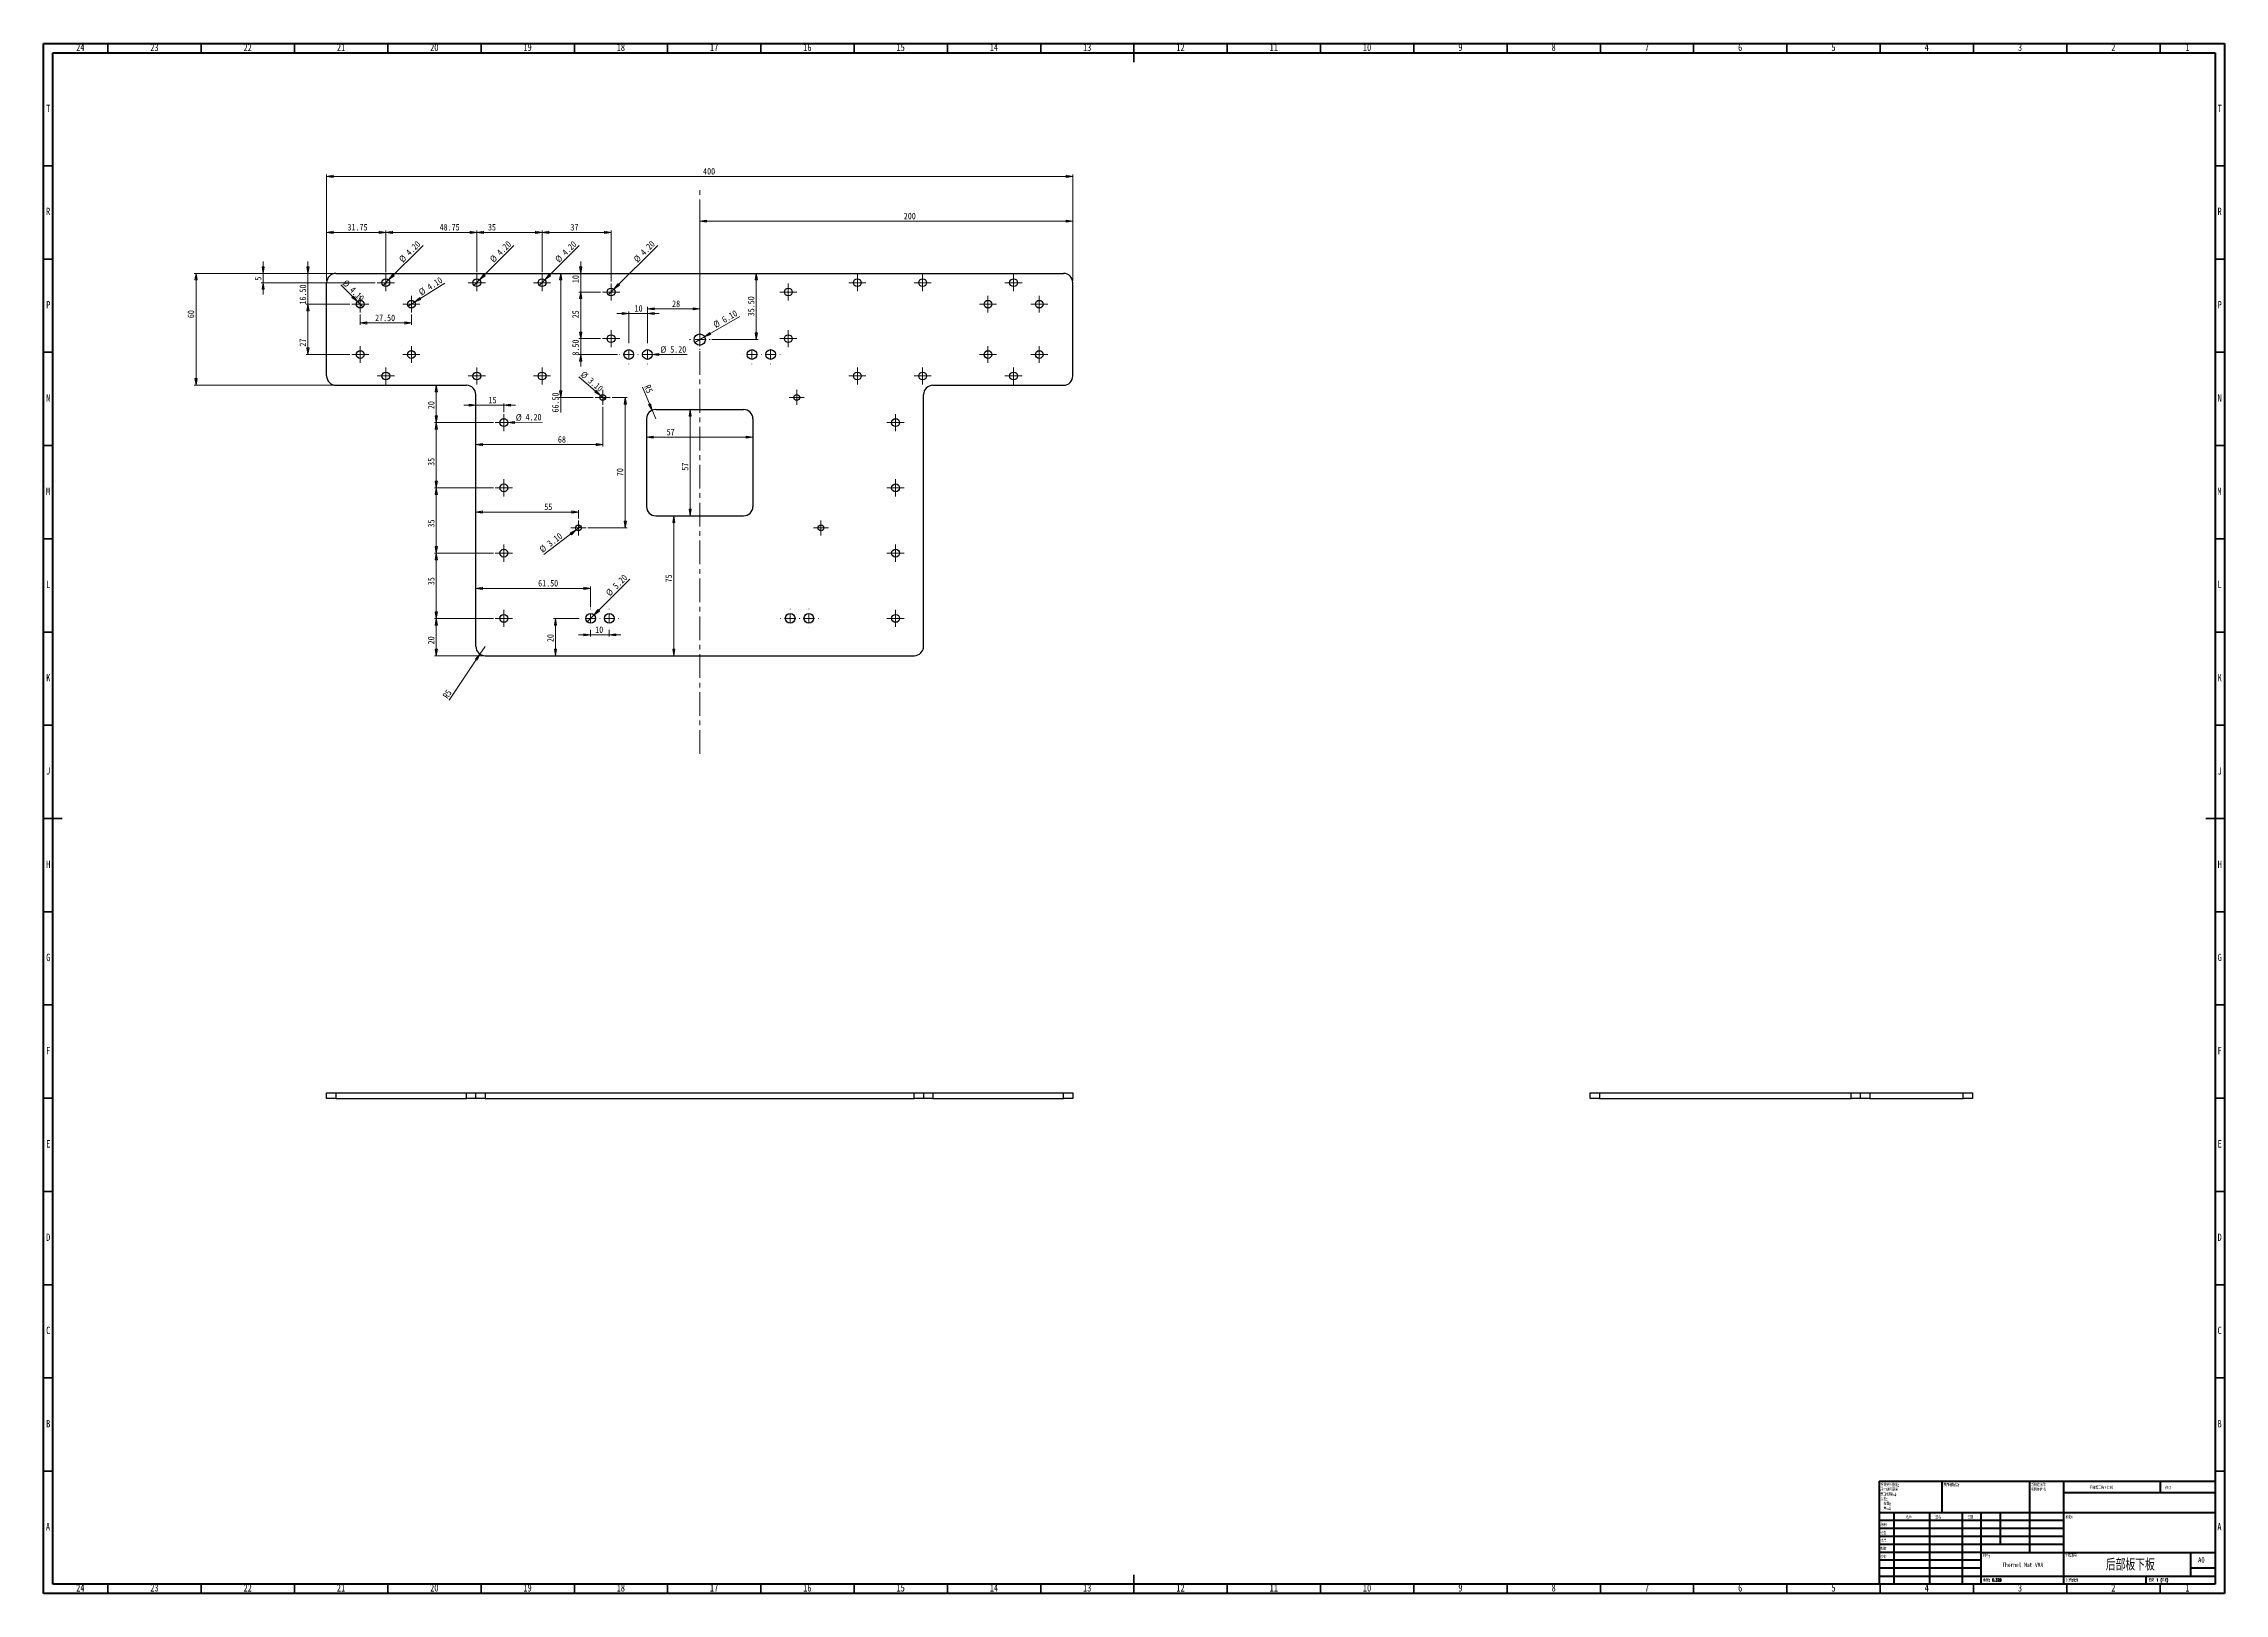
# Model space of a CAD drawing. Header units: millimetres. Extents: x 15 to 1184, y 5 to 836.
import ezdxf

# ---------------------------------------------------------------- set-up
doc = ezdxf.new("R2010")
doc.units = ezdxf.units.MM
doc.linetypes.add('CENTERX2', pattern=[20.32, 12.7, -2.54, 2.54, -2.54])
doc.styles.add('SLDTEXTSTYLE0', font='TXT', dxfattribs={"width": 0.75})
doc.styles.add('SLDTEXTSTYLE1', font='TXT', dxfattribs={"width": 0.75, "bigfont": 'bigfont'})
doc.styles.add('SLDTEXTSTYLE2', font='TXT', dxfattribs={"width": 0.694444, "bigfont": 'bigfont'})
doc.dimstyles.new('SLDDIMSTYLE0', dxfattribs={"dimtxt": 3.5, "dimasz": 3.556, "dimexe": 0, "dimexo": 0.0625, "dimgap": 0.875, "dimtad": 1, "dimrnd": 1e-09, "dimzin": 12, "dimdsep": 46, "dimtxsty": 'SLDTEXTSTYLE0', "dimblk1": 'CLOSED', "dimblk2": 'CLOSED', "dimsah": 1, "dimcen": 0.09, "dimadec": 0, "dimazin": 3, "dimtfac": 1, "dimtofl": 0, "dimtmove": 0, "dimatfit": 3, "dimldrblk": 'CLOSED', "dimfxl": 1, "dimfrac": 2, "dimtolj": 1, "dimtzin": 12, "dimarcsym": 0})
doc.dimstyles.new('SLDDIMSTYLE1', dxfattribs={"dimtxt": 3.5, "dimasz": 3.556, "dimexe": 0, "dimexo": 0.0625, "dimgap": 0.875, "dimtad": 1, "dimrnd": 1e-09, "dimzin": 12, "dimdsep": 46, "dimtxsty": 'SLDTEXTSTYLE0', "dimblk1": 'CLOSED', "dimblk2": 'CLOSED', "dimsah": 1, "dimcen": 0.09, "dimadec": 0, "dimazin": 3, "dimtfac": 1, "dimtmove": 0, "dimatfit": 0, "dimldrblk": 'CLOSED', "dimfxl": 1, "dimfrac": 2, "dimtolj": 1, "dimtzin": 12, "dimarcsym": 0})
doc.dimstyles.new('SLDDIMSTYLE2', dxfattribs={"dimtxt": 3.5, "dimasz": 3.556, "dimexe": 0, "dimexo": 0.0625, "dimgap": 0.875, "dimtad": 1, "dimrnd": 1e-09, "dimzin": 4, "dimdsep": 46, "dimtxsty": 'SLDTEXTSTYLE0', "dimblk1": 'CLOSED', "dimblk2": 'CLOSED', "dimsah": 1, "dimcen": 0.09, "dimadec": 0, "dimazin": 1, "dimtfac": 1, "dimtmove": 0, "dimatfit": 0, "dimldrblk": 'CLOSED', "dimfxl": 1, "dimfrac": 2, "dimtolj": 1, "dimtzin": 12, "dimarcsym": 0})
doc.dimstyles.new('SLDDIMSTYLE3', dxfattribs={"dimtxt": 3.5, "dimasz": 3.556, "dimexe": 0, "dimexo": 0.0625, "dimgap": 0.875, "dimtad": 1, "dimrnd": 1e-09, "dimzin": 4, "dimdsep": 46, "dimtxsty": 'SLDTEXTSTYLE0', "dimblk1": 'CLOSED', "dimblk2": 'CLOSED', "dimsah": 1, "dimcen": 0.09, "dimadec": 0, "dimazin": 1, "dimtfac": 1, "dimtofl": 0, "dimtmove": 0, "dimatfit": 3, "dimldrblk": 'CLOSED', "dimfxl": 1, "dimfrac": 2, "dimtolj": 1, "dimtzin": 12, "dimarcsym": 0})
doc.dimstyles.new('SLDDIMSTYLE4', dxfattribs={"dimtxt": 3.5, "dimasz": 3.556, "dimexe": 0, "dimexo": 0.0625, "dimgap": 0.875, "dimtad": 1, "dimrnd": 1e-09, "dimzin": 4, "dimdsep": 46, "dimtxsty": 'SLDTEXTSTYLE0', "dimblk1": 'NONE', "dimblk2": 'CLOSED', "dimsah": 1, "dimcen": 0, "dimadec": 0, "dimazin": 1, "dimtfac": 1, "dimtmove": 0, "dimatfit": 3, "dimldrblk": 'NONE', "dimfxl": 1, "dimfrac": 2, "dimtolj": 1, "dimtzin": 12, "dimarcsym": 0})
doc.dimstyles.new('SLDDIMSTYLE5', dxfattribs={"dimtxt": 3.5, "dimasz": 3.556, "dimexe": 0, "dimexo": 0.0625, "dimgap": 0.875, "dimtad": 1, "dimrnd": 1e-09, "dimzin": 12, "dimdsep": 46, "dimtxsty": 'SLDTEXTSTYLE0', "dimblk1": 'CLOSED', "dimblk2": 'CLOSED', "dimsah": 1, "dimcen": 0, "dimadec": 0, "dimazin": 3, "dimtfac": 1, "dimtofl": 0, "dimtmove": 0, "dimatfit": 3, "dimldrblk": 'CLOSED', "dimfxl": 1, "dimfrac": 2, "dimtolj": 1, "dimtzin": 12, "dimarcsym": 0})

msp = doc.modelspace()

# ---------------------------------------------------------------- texts
at = {"color": 7, "linetype": 'Continuous', "lineweight": 0}
for s, insert, char_height, attachment_point, style in [('24', (34.67, 835.968), 3.9688, 2, 'SLDTEXTSTYLE0'), ('23', (74.42, 835.968), 3.9688, 2, 'SLDTEXTSTYLE0'), ('22', (124.42, 835.968), 3.9688, 2, 'SLDTEXTSTYLE0'), ('21', (174.42, 835.968), 3.9688, 2, 'SLDTEXTSTYLE0'), ('20', (224.42, 835.968), 3.9688, 2, 'SLDTEXTSTYLE0'), ('19', (274.42, 835.968), 3.9688, 2, 'SLDTEXTSTYLE0'), ('18', (324.42, 835.968), 3.9688, 2, 'SLDTEXTSTYLE0'), ('17', (374.42, 835.968), 3.9688, 2, 'SLDTEXTSTYLE0'), ('16', (424.42, 835.968), 3.9688, 2, 'SLDTEXTSTYLE0'), ('15', (474.42, 835.968), 3.9688, 2, 'SLDTEXTSTYLE0'), ('14', (524.42, 835.968), 3.9688, 2, 'SLDTEXTSTYLE0'), ('13', (574.42, 835.968), 3.9688, 2, 'SLDTEXTSTYLE0'), ('12', (624.42, 835.968), 3.9688, 2, 'SLDTEXTSTYLE0'), ('11', (674.42, 835.968), 3.9688, 2, 'SLDTEXTSTYLE0'), ('10', (724.42, 835.968), 3.9688, 2, 'SLDTEXTSTYLE0'), ('9', (774.46, 835.968), 3.969, 2, 'SLDTEXTSTYLE0'), ('8', (824.46, 835.968), 3.969, 2, 'SLDTEXTSTYLE0'), ('7', (874.46, 835.968), 3.969, 2, 'SLDTEXTSTYLE0'), ('6', (924.46, 835.968), 3.969, 2, 'SLDTEXTSTYLE0'), ('5', (974.46, 835.968), 3.969, 2, 'SLDTEXTSTYLE0'), ('4', (1024.46, 835.968), 3.969, 2, 'SLDTEXTSTYLE0'), ('3', (1074.46, 835.968), 3.969, 2, 'SLDTEXTSTYLE0'), ('2', (1124.46, 835.968), 3.969, 2, 'SLDTEXTSTYLE0'), ('1', (1164.21, 835.968), 3.969, 2, 'SLDTEXTSTYLE0'), ('T', (17.488, 803.218), 3.969, 2, 'SLDTEXTSTYLE0'), ('T', (1181.488, 803.218), 3.969, 2, 'SLDTEXTSTYLE0'), ('R', (17.444, 748.024), 3.969, 2, 'SLDTEXTSTYLE0'), ('R', (1181.444, 748.024), 3.969, 2, 'SLDTEXTSTYLE0'), ('P', (17.485, 697.968), 3.969, 2, 'SLDTEXTSTYLE0'), ('P', (1181.485, 697.968), 3.969, 2, 'SLDTEXTSTYLE0'), ('N', (17.464, 648.024), 3.969, 2, 'SLDTEXTSTYLE0'), ('N', (1181.464, 648.024), 3.969, 2, 'SLDTEXTSTYLE0'), ('M', (17.362, 597.968), 3.969, 2, 'SLDTEXTSTYLE0'), ('M', (1181.362, 597.968), 3.969, 2, 'SLDTEXTSTYLE0'), ('L', (17.455, 548.024), 3.969, 2, 'SLDTEXTSTYLE0'), ('L', (1181.455, 548.024), 3.969, 2, 'SLDTEXTSTYLE0'), ('K', (17.489, 497.968), 3.969, 2, 'SLDTEXTSTYLE0'), ('K', (1181.489, 497.968), 3.969, 2, 'SLDTEXTSTYLE0'), ('J', (17.465, 448.024), 3.969, 2, 'SLDTEXTSTYLE0'), ('J', (1181.465, 448.024), 3.969, 2, 'SLDTEXTSTYLE0'), ('H', (17.49, 397.968), 3.969, 2, 'SLDTEXTSTYLE0'), ('H', (1181.49, 397.968), 3.969, 2, 'SLDTEXTSTYLE0'), ('G', (17.487, 348.024), 3.969, 2, 'SLDTEXTSTYLE0'), ('G', (1181.487, 348.024), 3.969, 2, 'SLDTEXTSTYLE0'), ('F', (17.458, 297.968), 3.969, 2, 'SLDTEXTSTYLE0'), ('F', (1181.458, 297.968), 3.969, 2, 'SLDTEXTSTYLE0'), ('E', (17.508, 248.024), 3.969, 2, 'SLDTEXTSTYLE0'), ('E', (1181.508, 248.024), 3.969, 2, 'SLDTEXTSTYLE0'), ('D', (17.453, 197.968), 3.969, 2, 'SLDTEXTSTYLE0'), ('D', (1181.453, 197.968), 3.969, 2, 'SLDTEXTSTYLE0'), ('C', (17.459, 148.024), 3.969, 2, 'SLDTEXTSTYLE0'), ('C', (1181.459, 148.024), 3.969, 2, 'SLDTEXTSTYLE0'), ('B', (17.471, 97.968), 3.969, 2, 'SLDTEXTSTYLE0'), ('B', (1181.471, 97.968), 3.969, 2, 'SLDTEXTSTYLE0'), ('\\M+1955C\\M+196CA\\M+19165糙\\M+19378:', (1033.371, 63.919), 1.5, 1, 'SLDTEXTSTYLE1'), ('\\M+19573调\\M+190AE\\M+18D48\\M+192F6图\\M+194E4\\M+197E1', (1111.615, 62.533), 1.5, 1, 'SLDTEXTSTYLE1'), ('\\M+18F43订', (1152.328, 62.335), 1.5, 1, 'SLDTEXTSTYLE1'), ('A', (17.34, 42.718), 3.969, 2, 'SLDTEXTSTYLE0'), ('检查', (999.624, 38.154), 1.5, 1, 'SLDTEXTSTYLE1'), ('绘\\M+190A7', (999.685, 42.43), 1.5, 1, 'SLDTEXTSTYLE1'), ('\\M+196BC\\M+18FCC', (1013.322, 46.501), 1.5, 1, 'SLDTEXTSTYLE1'), ('签\\M+196BC', (1029.034, 46.562), 1.5, 1, 'SLDTEXTSTYLE1'), ('\\M+193FA\\M+18AFA', (1046.215, 46.576), 1.5, 1, 'SLDTEXTSTYLE1'), ('标题:', (1098.956, 46.576), 1.5, 1, 'SLDTEXTSTYLE1'), ('A', (1181.34, 42.718), 3.969, 2, 'SLDTEXTSTYLE0'), ('\\M+194E1\\M+18F79', (999.622, 34.177), 1.5, 1, 'SLDTEXTSTYLE1'), ('验检', (999.677, 25.35), 1.5, 1, 'SLDTEXTSTYLE1'), ('\\M+190A7\\M+191A2', (999.682, 29.734), 1.5, 1, 'SLDTEXTSTYLE1'), ('\\M+18DDE\\M+197BF:', (1054.646, 25.986), 1.5, 1, 'SLDTEXTSTYLE1'), ('\\M+18D48\\M+192F6图\\M+18D86', (1098.629, 25.986), 1.5, 1, 'SLDTEXTSTYLE1'), ('\\M+18D40\\M+19594\\M+194C2\\M+189BA\\M+194C2', (1133.577, 23.607), 6.35, 2, 'SLDTEXTSTYLE1'), ('A0', (1169.871, 24.406), 2.9104, 1, 'SLDTEXTSTYLE0'), ('\\M+18F64\\M+197CA: 0.329', (1054.618, 12.949), 1.4986, 1, 'SLDTEXTSTYLE1'), ('Thornel Mat VMA', (1075.917, 21.486), 2.38125, 2, 'SLDTEXTSTYLE0'), ('\\M+194E4\\M+197E1:1:1', (1099.074, 12.9), 1.5, 1, 'SLDTEXTSTYLE1'), ('图纸 1 (\\M+18BA41)', (1143.478, 12.9), 1.5, 1, 'SLDTEXTSTYLE2'), ('24', (34.67, 9.968), 3.9688, 2, 'SLDTEXTSTYLE0'), ('23', (74.42, 9.968), 3.9688, 2, 'SLDTEXTSTYLE0'), ('22', (124.42, 9.968), 3.9688, 2, 'SLDTEXTSTYLE0'), ('21', (174.42, 9.968), 3.9688, 2, 'SLDTEXTSTYLE0'), ('20', (224.42, 9.968), 3.9688, 2, 'SLDTEXTSTYLE0'), ('19', (274.42, 9.968), 3.9688, 2, 'SLDTEXTSTYLE0'), ('18', (324.42, 9.968), 3.9688, 2, 'SLDTEXTSTYLE0'), ('17', (374.42, 9.968), 3.9688, 2, 'SLDTEXTSTYLE0'), ('16', (424.42, 9.968), 3.9688, 2, 'SLDTEXTSTYLE0'), ('15', (474.42, 9.968), 3.9688, 2, 'SLDTEXTSTYLE0'), ('14', (524.42, 9.968), 3.9688, 2, 'SLDTEXTSTYLE0'), ('13', (574.42, 9.968), 3.9688, 2, 'SLDTEXTSTYLE0'), ('12', (624.42, 9.968), 3.9688, 2, 'SLDTEXTSTYLE0'), ('11', (674.42, 9.968), 3.9688, 2, 'SLDTEXTSTYLE0'), ('10', (724.42, 9.968), 3.9688, 2, 'SLDTEXTSTYLE0'), ('9', (774.46, 9.968), 3.969, 2, 'SLDTEXTSTYLE0'), ('8', (824.46, 9.968), 3.969, 2, 'SLDTEXTSTYLE0'), ('7', (874.46, 9.968), 3.969, 2, 'SLDTEXTSTYLE0'), ('6', (924.46, 9.968), 3.969, 2, 'SLDTEXTSTYLE0'), ('5', (974.46, 9.968), 3.969, 2, 'SLDTEXTSTYLE0'), ('4', (1024.46, 9.968), 3.969, 2, 'SLDTEXTSTYLE0'), ('3', (1074.46, 9.968), 3.969, 2, 'SLDTEXTSTYLE0'), ('2', (1124.46, 9.968), 3.969, 2, 'SLDTEXTSTYLE0'), ('1', (1164.21, 9.968), 3.969, 2, 'SLDTEXTSTYLE0')]:
    msp.add_mtext(s, dxfattribs=dict(at, insert=insert, char_height=char_height, attachment_point=attachment_point, style=style))

# ---------------------------------------------------------------- blocks, each defined once
blk = doc.blocks.new('SW_NOTE_0')
at = {"color": 0, "linetype": 'Continuous', "lineweight": 0, "char_height": 1.5, "attachment_point": 1, "style": 'SLDTEXTSTYLE1'}
for s, insert in [('\\M+18F9C\\M+194F1另\\M+18A4F\\M+18E77\\M+192E8:', (0, 1.9)), ('\\M+18EDA\\M+190A1\\M+18E67\\M+19770\\M+19F7C\\M+195C4', (0, -0.6)), ('\\M+1955C\\M+196CA\\M+19165糙\\M+19378:', (0, -3.1)), ('\\M+18CF6\\M+18DB7:', (0, -5.6)), ('线\\M+190AB:', (1.7, -8.1)), ('\\M+18A70\\M+19378:', (1.7, -10.6))]:
    blk.add_mtext(s, dxfattribs=dict(at, insert=insert))
blk = doc.blocks.new('SW_NOTE_1')
at = {"color": 0, "linetype": 'Continuous', "lineweight": 0, "char_height": 1.5, "attachment_point": 1, "style": 'SLDTEXTSTYLE1'}
for s, insert in [('\\M+18FAB锐边\\M+190B4\\M+18F9C', (0, 1.9)), ('\\M+196D1\\M+18E68\\M+19BF3\\M+190DC\\M+19266', (0, -0.6))]:
    blk.add_mtext(s, dxfattribs=dict(at, insert=insert))
blk = doc.blocks.new('_Closed')
at = {"color": 0, "linetype": 'ByBlock', "lineweight": -2}
for p, q in [((-1, 0.166667), (0, 0)), ((-1, 0.166667), (-1, -0.166667)), ((0, 0), (-1, -0.166667)), ((0, 0), (-1, 0))]:
    blk.add_line(p, q, dxfattribs=at)
blk = doc.blocks.new('_D')
at = {"color": 7, "linetype": 'Continuous', "lineweight": 18}
for p, q in [((166.7, 708.8), (166.7, 765.8)), ((166.7, 764.8), (566.7, 764.8)), ((566.7, 708.8), (566.7, 765.8))]:
    blk.add_line(p, q, dxfattribs=at)
at = {"color": 7, "linetype": 'Continuous', "lineweight": 18, "xscale": 3.556, "yscale": 3.556, "rotation": 180}
blk.add_blockref('_Closed', (166.7, 764.8, -1.5), dxfattribs=at)
at = {"color": 7, "linetype": 'Continuous', "lineweight": 18, "xscale": 3.556, "yscale": 3.556}
blk.add_blockref('_Closed', (566.7, 764.8, -1.5), dxfattribs=at)
at = {"color": 7, "linetype": 'Continuous', "lineweight": 18, "insert": (368.5, 769.3), "char_height": 3.5, "attachment_point": 1, "style": 'SLDTEXTSTYLE0'}
blk.add_mtext('400', dxfattribs=at)
blk = doc.blocks.new('_D_1')
at = {"color": 7, "linetype": 'Continuous', "lineweight": 18}
for p, q in [((170.7, 712.8), (95.7, 712.8)), ((96.7, 712.8), (96.7, 652.8)), ((170.7, 652.8), (95.7, 652.8))]:
    blk.add_line(p, q, dxfattribs=at)
at = {"color": 7, "linetype": 'Continuous', "lineweight": 18, "xscale": 3.556, "yscale": 3.556}
for p, rotation in [((96.7, 712.8, -1.5), 90), ((96.7, 652.8, -1.5), 270)]:
    blk.add_blockref('_Closed', p, dxfattribs=dict(at, rotation=rotation))
at = {"color": 7, "linetype": 'Continuous', "lineweight": 18, "insert": (92.2, 688.8), "char_height": 3.5, "attachment_point": 1, "rotation": 90, "style": 'SLDTEXTSTYLE0'}
blk.add_mtext('60', dxfattribs=at)
blk = doc.blocks.new('_D_2')
at = {"color": 7, "linetype": 'Continuous', "lineweight": 18}
for p, q in [((132.7, 712.8), (132.7, 719.1)), ((170.7, 712.8), (131.7, 712.8)), ((192.8, 707.8), (131.7, 707.8)), ((132.7, 707.8), (132.7, 712.8)), ((132.7, 707.8), (132.7, 701.4))]:
    blk.add_line(p, q, dxfattribs=at)
at = {"color": 7, "linetype": 'Continuous', "lineweight": 18, "xscale": 3.556, "yscale": 3.556}
for p, rotation in [((132.7, 712.8, -1.5), 270), ((132.7, 707.8, -1.5), 90)]:
    blk.add_blockref('_Closed', p, dxfattribs=dict(at, rotation=rotation))
at = {"color": 7, "linetype": 'Continuous', "lineweight": 18, "insert": (128.2, 708.9), "char_height": 3.5, "attachment_point": 1, "rotation": 90, "style": 'SLDTEXTSTYLE0'}
blk.add_mtext('5', dxfattribs=at)
blk = doc.blocks.new('_D_3')
at = {"color": 7, "linetype": 'Continuous', "lineweight": 18}
for p, q in [((156.7, 712.8), (156.7, 719.1)), ((170.7, 712.8), (155.7, 712.8)), ((156.7, 696.3), (156.7, 712.8)), ((179.1, 696.3), (155.7, 696.3)), ((156.7, 696.3), (156.7, 689.9))]:
    blk.add_line(p, q, dxfattribs=at)
at = {"color": 7, "linetype": 'Continuous', "lineweight": 18, "xscale": 3.556, "yscale": 3.556}
for p, rotation in [((156.7, 712.8, -1.5), 270), ((156.7, 696.3, -1.5), 90)]:
    blk.add_blockref('_Closed', p, dxfattribs=dict(at, rotation=rotation))
at = {"color": 7, "linetype": 'Continuous', "lineweight": 18, "insert": (152.2, 696.1), "char_height": 3.5, "attachment_point": 1, "rotation": 90, "style": 'SLDTEXTSTYLE0'}
blk.add_mtext('16.50', dxfattribs=at)
blk = doc.blocks.new('_D_4')
at = {"color": 7, "linetype": 'Continuous', "lineweight": 18}
for p, q in [((179.1, 696.3), (155.7, 696.3)), ((156.7, 696.3), (156.7, 669.3)), ((179.1, 669.3), (155.7, 669.3))]:
    blk.add_line(p, q, dxfattribs=at)
at = {"color": 7, "linetype": 'Continuous', "lineweight": 18, "xscale": 3.556, "yscale": 3.556}
for p, rotation in [((156.7, 696.3, -1.5), 90), ((156.7, 669.3, -1.5), 270)]:
    blk.add_blockref('_Closed', p, dxfattribs=dict(at, rotation=rotation))
at = {"color": 7, "linetype": 'Continuous', "lineweight": 18, "insert": (152.2, 673.5), "char_height": 3.5, "attachment_point": 1, "rotation": 90, "style": 'SLDTEXTSTYLE0'}
blk.add_mtext('27', dxfattribs=at)
blk = doc.blocks.new('_D_5')
at = {"color": 7, "linetype": 'Continuous', "lineweight": 18}
for p, q in [((184.7, 690.7), (184.7, 685.2)), ((212.2, 690.7), (212.2, 685.2)), ((184.7, 686.2), (212.2, 686.2))]:
    blk.add_line(p, q, dxfattribs=at)
at = {"color": 7, "linetype": 'Continuous', "lineweight": 18, "xscale": 3.556, "yscale": 3.556, "rotation": 180}
blk.add_blockref('_Closed', (184.7, 686.2, -1.5), dxfattribs=at)
at = {"color": 7, "linetype": 'Continuous', "lineweight": 18, "xscale": 3.556, "yscale": 3.556}
blk.add_blockref('_Closed', (212.2, 686.2, -1.5), dxfattribs=at)
at = {"color": 7, "linetype": 'Continuous', "lineweight": 18, "insert": (192.7, 690.7), "char_height": 3.5, "attachment_point": 1, "style": 'SLDTEXTSTYLE0'}
blk.add_mtext('27.50', dxfattribs=at)
blk = doc.blocks.new('_D_6')
at = {"color": 7, "linetype": 'Continuous', "lineweight": 18}
for q in [(218.4, 727.7), (197, 706.3)]:
    blk.add_line((199.9, 709.3), q, dxfattribs=at)
at = {"color": 7, "linetype": 'Continuous', "lineweight": 18, "xscale": 3.556, "yscale": 3.556, "rotation": 225}
blk.add_blockref('_Closed', (199.9, 709.3, -1.5), dxfattribs=at)
at = {"color": 7, "linetype": 'Continuous', "lineweight": 18, "char_height": 3.5, "attachment_point": 1, "rotation": 45, "style": 'SLDTEXTSTYLE0'}
for s, insert in [('4.20', (208.8, 724.5)), ('%%c', (205.1, 720.8))]:
    blk.add_mtext(s, dxfattribs=dict(at, insert=insert))
blk = doc.blocks.new('_None')
blk = doc.blocks.new('_D_7')
at = {"color": 7, "linetype": 'Continuous', "lineweight": 18}
for q in [(267.1, 727.7), (245.7, 706.3)]:
    blk.add_line((248.7, 709.3), q, dxfattribs=at)
at = {"color": 7, "linetype": 'Continuous', "lineweight": 18, "xscale": 3.556, "yscale": 3.556, "rotation": 225}
blk.add_blockref('_Closed', (248.7, 709.3, -1.5), dxfattribs=at)
at = {"color": 7, "linetype": 'Continuous', "lineweight": 18, "char_height": 3.5, "attachment_point": 1, "rotation": 45, "style": 'SLDTEXTSTYLE0'}
for s, insert in [('4.20', (257.5, 724.5)), ('%%c', (253.8, 720.8))]:
    blk.add_mtext(s, dxfattribs=dict(at, insert=insert))
blk = doc.blocks.new('_D_8')
at = {"color": 7, "linetype": 'Continuous', "lineweight": 18}
for q in [(302.1, 727.7), (280.7, 706.3)]:
    blk.add_line((283.7, 709.3), q, dxfattribs=at)
at = {"color": 7, "linetype": 'Continuous', "lineweight": 18, "xscale": 3.556, "yscale": 3.556, "rotation": 225}
blk.add_blockref('_Closed', (283.7, 709.3, -1.5), dxfattribs=at)
at = {"color": 7, "linetype": 'Continuous', "lineweight": 18, "char_height": 3.5, "attachment_point": 1, "rotation": 45, "style": 'SLDTEXTSTYLE0'}
for s, insert in [('4.20', (292.5, 724.5)), ('%%c', (288.8, 720.8))]:
    blk.add_mtext(s, dxfattribs=dict(at, insert=insert))
blk = doc.blocks.new('_D_9')
at = {"color": 7, "linetype": 'Continuous', "lineweight": 18}
for p, q in [((166.7, 708.8), (166.7, 735.8)), ((198.4, 734.8), (166.7, 734.8)), ((198.4, 713.4), (198.4, 735.8))]:
    blk.add_line(p, q, dxfattribs=at)
at = {"color": 7, "linetype": 'Continuous', "lineweight": 18, "xscale": 3.556, "yscale": 3.556, "rotation": 180}
blk.add_blockref('_Closed', (166.7, 734.8, -1.5), dxfattribs=at)
at = {"color": 7, "linetype": 'Continuous', "lineweight": 18, "xscale": 3.556, "yscale": 3.556}
blk.add_blockref('_Closed', (198.4, 734.8, -1.5), dxfattribs=at)
at = {"color": 7, "linetype": 'Continuous', "lineweight": 18, "insert": (177.9, 739.3), "char_height": 3.5, "attachment_point": 1, "style": 'SLDTEXTSTYLE0'}
blk.add_mtext('31.75', dxfattribs=at)
blk = doc.blocks.new('_D_10')
at = {"color": 7, "linetype": 'Continuous', "lineweight": 18}
for p, q in [((198.4, 713.4), (198.4, 735.8)), ((198.4, 734.8), (247.2, 734.8)), ((247.2, 713.4), (247.2, 735.8))]:
    blk.add_line(p, q, dxfattribs=at)
at = {"color": 7, "linetype": 'Continuous', "lineweight": 18, "xscale": 3.556, "yscale": 3.556, "rotation": 180}
blk.add_blockref('_Closed', (198.4, 734.8, -1.5), dxfattribs=at)
at = {"color": 7, "linetype": 'Continuous', "lineweight": 18, "xscale": 3.556, "yscale": 3.556}
blk.add_blockref('_Closed', (247.2, 734.8, -1.5), dxfattribs=at)
at = {"color": 7, "linetype": 'Continuous', "lineweight": 18, "insert": (227.3, 739.3), "char_height": 3.5, "attachment_point": 1, "style": 'SLDTEXTSTYLE0'}
blk.add_mtext('48.75', dxfattribs=at)
blk = doc.blocks.new('_D_11')
at = {"color": 7, "linetype": 'Continuous', "lineweight": 18}
for p, q in [((247.2, 713.4), (247.2, 735.8)), ((282.2, 734.8), (247.2, 734.8)), ((282.2, 713.4), (282.2, 735.8))]:
    blk.add_line(p, q, dxfattribs=at)
at = {"color": 7, "linetype": 'Continuous', "lineweight": 18, "xscale": 3.556, "yscale": 3.556, "rotation": 180}
blk.add_blockref('_Closed', (247.2, 734.8, -1.5), dxfattribs=at)
at = {"color": 7, "linetype": 'Continuous', "lineweight": 18, "xscale": 3.556, "yscale": 3.556}
blk.add_blockref('_Closed', (282.2, 734.8, -1.5), dxfattribs=at)
at = {"color": 7, "linetype": 'Continuous', "lineweight": 18, "insert": (253.2, 739.3), "char_height": 3.5, "attachment_point": 1, "style": 'SLDTEXTSTYLE0'}
blk.add_mtext('35', dxfattribs=at)
blk = doc.blocks.new('_D_12')
at = {"color": 7, "linetype": 'Continuous', "lineweight": 18}
for p, q in [((282.2, 713.4), (282.2, 735.8)), ((319.2, 734.8), (282.2, 734.8)), ((319.2, 708.4), (319.2, 735.8))]:
    blk.add_line(p, q, dxfattribs=at)
at = {"color": 7, "linetype": 'Continuous', "lineweight": 18, "xscale": 3.556, "yscale": 3.556, "rotation": 180}
blk.add_blockref('_Closed', (282.2, 734.8, -1.5), dxfattribs=at)
at = {"color": 7, "linetype": 'Continuous', "lineweight": 18, "xscale": 3.556, "yscale": 3.556}
blk.add_blockref('_Closed', (319.2, 734.8, -1.5), dxfattribs=at)
at = {"color": 7, "linetype": 'Continuous', "lineweight": 18, "insert": (297.4, 739.3), "char_height": 3.5, "attachment_point": 1, "style": 'SLDTEXTSTYLE0'}
blk.add_mtext('37', dxfattribs=at)
blk = doc.blocks.new('_D_13')
at = {"color": 7, "linetype": 'Continuous', "lineweight": 18}
for p, q in [((302.9, 712.8), (302.9, 719.1)), ((313.6, 702.8), (301.9, 702.8)), ((302.9, 702.8), (302.9, 712.8)), ((302.9, 702.8), (302.9, 696.4))]:
    blk.add_line(p, q, dxfattribs=at)
at = {"color": 7, "linetype": 'Continuous', "lineweight": 18, "xscale": 3.556, "yscale": 3.556}
for p, rotation in [((302.9, 712.8, -1.5), 270), ((302.9, 702.8, -1.5), 90)]:
    blk.add_blockref('_Closed', p, dxfattribs=dict(at, rotation=rotation))
at = {"color": 7, "linetype": 'Continuous', "lineweight": 18, "insert": (298.4, 707.6), "char_height": 3.5, "attachment_point": 1, "rotation": 90, "style": 'SLDTEXTSTYLE0'}
blk.add_mtext('10', dxfattribs=at)
blk = doc.blocks.new('_D_14')
at = {"color": 7, "linetype": 'Continuous', "lineweight": 18}
for p, q in [((313.6, 702.8), (301.9, 702.8)), ((302.9, 702.8), (302.9, 677.8)), ((313.6, 677.8), (301.9, 677.8))]:
    blk.add_line(p, q, dxfattribs=at)
at = {"color": 7, "linetype": 'Continuous', "lineweight": 18, "xscale": 3.556, "yscale": 3.556}
for p, rotation in [((302.9, 702.8, -1.5), 90), ((302.9, 677.8, -1.5), 270)]:
    blk.add_blockref('_Closed', p, dxfattribs=dict(at, rotation=rotation))
at = {"color": 7, "linetype": 'Continuous', "lineweight": 18, "insert": (298.4, 688.7), "char_height": 3.5, "attachment_point": 1, "rotation": 90, "style": 'SLDTEXTSTYLE0'}
blk.add_mtext('25', dxfattribs=at)
blk = doc.blocks.new('_D_15')
at = {"color": 7, "linetype": 'Continuous', "lineweight": 18}
for q in [(344.2, 727.8), (317.7, 701.3)]:
    blk.add_line((320.7, 704.3), q, dxfattribs=at)
at = {"color": 7, "linetype": 'Continuous', "lineweight": 18, "xscale": 3.556, "yscale": 3.556, "rotation": 225}
blk.add_blockref('_Closed', (320.7, 704.3, -1.5), dxfattribs=at)
at = {"color": 7, "linetype": 'Continuous', "lineweight": 18, "char_height": 3.5, "attachment_point": 1, "rotation": 45, "style": 'SLDTEXTSTYLE0'}
for s, insert in [('4.20', (334.5, 724.6)), ('%%c', (330.9, 720.8))]:
    blk.add_mtext(s, dxfattribs=dict(at, insert=insert))
blk = doc.blocks.new('_D_16')
at = {"color": 7, "linetype": 'Continuous', "lineweight": 18}
for q in [(336.1, 669.3), (359.9, 669.3)]:
    blk.add_line((341.3, 669.3), q, dxfattribs=at)
at = {"color": 7, "linetype": 'Continuous', "lineweight": 18, "xscale": 3.556, "yscale": 3.556, "rotation": 180}
blk.add_blockref('_Closed', (341.3, 669.3, -1.5), dxfattribs=at)
at = {"color": 7, "linetype": 'Continuous', "lineweight": 18, "char_height": 3.5, "attachment_point": 1, "style": 'SLDTEXTSTYLE0'}
for s, insert in [('%%c', (345.6, 673.7)), ('5.20', (350.9, 673.8))]:
    blk.add_mtext(s, dxfattribs=dict(at, insert=insert))
blk = doc.blocks.new('_D_17')
at = {"color": 7, "linetype": 'Continuous', "lineweight": 18}
for p, q in [((338.7, 675.4), (338.7, 694.8)), ((338.7, 693.8), (366.7, 693.8))]:
    blk.add_line(p, q, dxfattribs=at)
at = {"color": 7, "linetype": 'Continuous', "lineweight": 18, "xscale": 3.556, "yscale": 3.556, "rotation": 180}
blk.add_blockref('_Closed', (338.7, 693.8, -1.5), dxfattribs=at)
at = {"color": 7, "linetype": 'Continuous', "lineweight": 18, "xscale": 3.556, "yscale": 3.556}
blk.add_blockref('_Closed', (366.7, 693.8, -1.5), dxfattribs=at)
at = {"color": 7, "linetype": 'Continuous', "lineweight": 18, "insert": (351.9, 698.3), "char_height": 3.5, "attachment_point": 1, "style": 'SLDTEXTSTYLE0'}
blk.add_mtext('28', dxfattribs=at)
blk = doc.blocks.new('_D_18')
at = {"color": 7, "linetype": 'Continuous', "lineweight": 18}
for q in [(364.1, 675.8), (388.2, 689.7)]:
    blk.add_line((369.3, 678.8), q, dxfattribs=at)
at = {"color": 7, "linetype": 'Continuous', "lineweight": 18, "xscale": 3.556, "yscale": 3.556, "rotation": 210}
blk.add_blockref('_Closed', (369.3, 678.8, -1.5), dxfattribs=at)
at = {"color": 7, "linetype": 'Continuous', "lineweight": 18, "char_height": 3.5, "attachment_point": 1, "rotation": 30, "style": 'SLDTEXTSTYLE0'}
for s, insert in [('6.10', (378.1, 689.1)), ('%%c', (373.5, 686.4))]:
    blk.add_mtext(s, dxfattribs=dict(at, insert=insert))
blk = doc.blocks.new('_D_19')
at = {"color": 7, "linetype": 'Continuous', "lineweight": 18}
for p, q in [((397, 677.3), (397, 712.8)), ((373.2, 677.3), (398, 677.3))]:
    blk.add_line(p, q, dxfattribs=at)
at = {"color": 7, "linetype": 'Continuous', "lineweight": 18, "xscale": 3.556, "yscale": 3.556}
for p, rotation in [((397, 712.8, -1.5), 90), ((397, 677.3, -1.5), 270)]:
    blk.add_blockref('_Closed', p, dxfattribs=dict(at, rotation=rotation))
at = {"color": 7, "linetype": 'Continuous', "lineweight": 18, "insert": (392.5, 689.8), "char_height": 3.5, "attachment_point": 1, "rotation": 90, "style": 'SLDTEXTSTYLE0'}
blk.add_mtext('35.50', dxfattribs=at)
blk = doc.blocks.new('_D_20')
at = {"color": 7, "linetype": 'Continuous', "lineweight": 18}
for p, q in [((366.7, 683.8), (366.7, 741.8)), ((366.7, 740.8), (566.7, 740.8)), ((566.7, 708.8), (566.7, 741.8))]:
    blk.add_line(p, q, dxfattribs=at)
at = {"color": 7, "linetype": 'Continuous', "lineweight": 18, "xscale": 3.556, "yscale": 3.556, "rotation": 180}
blk.add_blockref('_Closed', (366.7, 740.8, -1.5), dxfattribs=at)
at = {"color": 7, "linetype": 'Continuous', "lineweight": 18, "xscale": 3.556, "yscale": 3.556}
blk.add_blockref('_Closed', (566.7, 740.8, -1.5), dxfattribs=at)
at = {"color": 7, "linetype": 'Continuous', "lineweight": 18, "insert": (476.1, 745.3), "char_height": 3.5, "attachment_point": 1, "style": 'SLDTEXTSTYLE0'}
blk.add_mtext('200', dxfattribs=at)
blk = doc.blocks.new('_D_21')
at = {"color": 7, "linetype": 'Continuous', "lineweight": 18}
for p, q in [((328.7, 691.3), (322.3, 691.3)), ((328.7, 675.4), (328.7, 692.3)), ((328.7, 691.3), (338.7, 691.3)), ((338.7, 675.4), (338.7, 692.3)), ((338.7, 691.3), (345, 691.3))]:
    blk.add_line(p, q, dxfattribs=at)
at = {"color": 7, "linetype": 'Continuous', "lineweight": 18, "xscale": 3.556, "yscale": 3.556}
blk.add_blockref('_Closed', (328.7, 691.3, -1.5), dxfattribs=at)
at = {"color": 7, "linetype": 'Continuous', "lineweight": 18, "xscale": 3.556, "yscale": 3.556, "rotation": 180}
blk.add_blockref('_Closed', (338.7, 691.3, -1.5), dxfattribs=at)
at = {"color": 7, "linetype": 'Continuous', "lineweight": 18, "insert": (331.8, 695.8), "char_height": 3.5, "attachment_point": 1, "style": 'SLDTEXTSTYLE0'}
blk.add_mtext('10', dxfattribs=at)
blk = doc.blocks.new('_D_22')
at = {"color": 7, "linetype": 'Continuous', "lineweight": 18}
for p, q in [((302.9, 677.8), (302.9, 684.1)), ((313.6, 677.8), (301.9, 677.8)), ((322.6, 669.3), (301.9, 669.3)), ((302.9, 677.8), (302.9, 669.3)), ((302.9, 669.3), (302.9, 662.9))]:
    blk.add_line(p, q, dxfattribs=at)
at = {"color": 7, "linetype": 'Continuous', "lineweight": 18, "xscale": 3.556, "yscale": 3.556}
for p, rotation in [((302.9, 677.8, -1.5), 270), ((302.9, 669.3, -1.5), 90)]:
    blk.add_blockref('_Closed', p, dxfattribs=dict(at, rotation=rotation))
at = {"color": 7, "linetype": 'Continuous', "lineweight": 18, "insert": (298.4, 668.7), "char_height": 3.5, "attachment_point": 1, "rotation": 90, "style": 'SLDTEXTSTYLE0'}
blk.add_mtext('8.50', dxfattribs=at)
blk = doc.blocks.new('_D_23')
at = {"color": 7, "linetype": 'Continuous', "lineweight": 18}
for p, q in [((292.2, 646.3), (292.2, 712.8)), ((309.6, 646.3), (291.2, 646.3)), ((292.2, 646.3), (292.2, 638.2))]:
    blk.add_line(p, q, dxfattribs=at)
at = {"color": 7, "linetype": 'Continuous', "lineweight": 18, "xscale": 3.556, "yscale": 3.556}
for p, rotation in [((292.2, 712.8, -1.5), 90), ((292.2, 646.3, -1.5), 270)]:
    blk.add_blockref('_Closed', p, dxfattribs=dict(at, rotation=rotation))
at = {"color": 7, "linetype": 'Continuous', "lineweight": 18, "insert": (287.6, 638.2), "char_height": 3.5, "attachment_point": 1, "rotation": 90, "style": 'SLDTEXTSTYLE0'}
blk.add_mtext('66.50', dxfattribs=at)
blk = doc.blocks.new('_D_24')
at = {"color": 7, "linetype": 'Continuous', "lineweight": 18}
for p, q in [((314.7, 641.2), (314.7, 620)), ((314.7, 621), (246.7, 621))]:
    blk.add_line(p, q, dxfattribs=at)
at = {"color": 7, "linetype": 'Continuous', "lineweight": 18, "xscale": 3.556, "yscale": 3.556, "rotation": 180}
blk.add_blockref('_Closed', (246.7, 621, -1.5), dxfattribs=at)
at = {"color": 7, "linetype": 'Continuous', "lineweight": 18, "xscale": 3.556, "yscale": 3.556}
blk.add_blockref('_Closed', (314.7, 621, -1.5), dxfattribs=at)
at = {"color": 7, "linetype": 'Continuous', "lineweight": 18, "insert": (290.7, 625.5), "char_height": 3.5, "attachment_point": 1, "style": 'SLDTEXTSTYLE0'}
blk.add_mtext('68', dxfattribs=at)
blk = doc.blocks.new('_D_25')
at = {"color": 7, "linetype": 'Continuous', "lineweight": 18}
for p, q in [((301.7, 584.8), (246.7, 584.8)), ((301.7, 581.3), (301.7, 585.8))]:
    blk.add_line(p, q, dxfattribs=at)
at = {"color": 7, "linetype": 'Continuous', "lineweight": 18, "xscale": 3.556, "yscale": 3.556, "rotation": 180}
blk.add_blockref('_Closed', (246.7, 584.8, -1.5), dxfattribs=at)
at = {"color": 7, "linetype": 'Continuous', "lineweight": 18, "xscale": 3.556, "yscale": 3.556}
blk.add_blockref('_Closed', (301.7, 584.8, -1.5), dxfattribs=at)
at = {"color": 7, "linetype": 'Continuous', "lineweight": 18, "insert": (283.4, 589.4), "char_height": 3.5, "attachment_point": 1, "style": 'SLDTEXTSTYLE0'}
blk.add_mtext('55', dxfattribs=at)
blk = doc.blocks.new('_D_26')
at = {"color": 7, "linetype": 'Continuous', "lineweight": 18}
for p, q in [((319.7, 646.3), (327.8, 646.3)), ((326.8, 646.3), (326.8, 576.3)), ((306.7, 576.3), (327.8, 576.3))]:
    blk.add_line(p, q, dxfattribs=at)
at = {"color": 7, "linetype": 'Continuous', "lineweight": 18, "xscale": 3.556, "yscale": 3.556}
for p, rotation in [((326.8, 646.3, -1.5), 90), ((326.8, 576.3, -1.5), 270)]:
    blk.add_blockref('_Closed', p, dxfattribs=dict(at, rotation=rotation))
at = {"color": 7, "linetype": 'Continuous', "lineweight": 18, "insert": (322.2, 604.1), "char_height": 3.5, "attachment_point": 1, "rotation": 90, "style": 'SLDTEXTSTYLE0'}
blk.add_mtext('70', dxfattribs=at)
blk = doc.blocks.new('_D_27')
at = {"color": 7, "linetype": 'Continuous', "lineweight": 18}
for p, q in [((261.7, 638.4), (261.7, 643.1)), ((246.7, 642.1), (240.3, 642.1)), ((261.7, 642.1), (246.7, 642.1)), ((261.7, 642.1), (268, 642.1))]:
    blk.add_line(p, q, dxfattribs=at)
at = {"color": 7, "linetype": 'Continuous', "lineweight": 18, "xscale": 3.556, "yscale": 3.556}
blk.add_blockref('_Closed', (246.7, 642.1, -1.5), dxfattribs=at)
at = {"color": 7, "linetype": 'Continuous', "lineweight": 18, "xscale": 3.556, "yscale": 3.556, "rotation": 180}
blk.add_blockref('_Closed', (261.7, 642.1, -1.5), dxfattribs=at)
at = {"color": 7, "linetype": 'Continuous', "lineweight": 18, "insert": (253.5, 646.6), "char_height": 3.5, "attachment_point": 1, "style": 'SLDTEXTSTYLE0'}
blk.add_mtext('15', dxfattribs=at)
blk = doc.blocks.new('_D_28')
at = {"color": 7, "linetype": 'Continuous', "lineweight": 18}
for p, q in [((225.5, 632.8), (225.5, 652.8)), ((256.1, 632.8), (224.5, 632.8))]:
    blk.add_line(p, q, dxfattribs=at)
at = {"color": 7, "linetype": 'Continuous', "lineweight": 18, "xscale": 3.556, "yscale": 3.556}
for p, rotation in [((225.5, 652.8, -1.5), 90), ((225.5, 632.8, -1.5), 270)]:
    blk.add_blockref('_Closed', p, dxfattribs=dict(at, rotation=rotation))
at = {"color": 7, "linetype": 'Continuous', "lineweight": 18, "insert": (221, 640), "char_height": 3.5, "attachment_point": 1, "rotation": 90, "style": 'SLDTEXTSTYLE0'}
blk.add_mtext('20', dxfattribs=at)
blk = doc.blocks.new('_D_29')
at = {"color": 7, "linetype": 'Continuous', "lineweight": 18}
for p, q in [((256.1, 632.8), (224.5, 632.8)), ((225.5, 632.8), (225.5, 597.8)), ((256.1, 597.8), (224.5, 597.8))]:
    blk.add_line(p, q, dxfattribs=at)
at = {"color": 7, "linetype": 'Continuous', "lineweight": 18, "xscale": 3.556, "yscale": 3.556}
for p, rotation in [((225.5, 632.8, -1.5), 90), ((225.5, 597.8, -1.5), 270)]:
    blk.add_blockref('_Closed', p, dxfattribs=dict(at, rotation=rotation))
at = {"color": 7, "linetype": 'Continuous', "lineweight": 18, "insert": (221, 609.6), "char_height": 3.5, "attachment_point": 1, "rotation": 90, "style": 'SLDTEXTSTYLE0'}
blk.add_mtext('35', dxfattribs=at)
blk = doc.blocks.new('_D_30')
at = {"color": 7, "linetype": 'Continuous', "lineweight": 18}
for p, q in [((256.1, 597.8), (224.5, 597.8)), ((225.5, 597.8), (225.5, 562.8)), ((256.1, 562.8), (224.5, 562.8))]:
    blk.add_line(p, q, dxfattribs=at)
at = {"color": 7, "linetype": 'Continuous', "lineweight": 18, "xscale": 3.556, "yscale": 3.556}
for p, rotation in [((225.5, 597.8, -1.5), 90), ((225.5, 562.8, -1.5), 270)]:
    blk.add_blockref('_Closed', p, dxfattribs=dict(at, rotation=rotation))
at = {"color": 7, "linetype": 'Continuous', "lineweight": 18, "insert": (221, 576.5), "char_height": 3.5, "attachment_point": 1, "rotation": 90, "style": 'SLDTEXTSTYLE0'}
blk.add_mtext('35', dxfattribs=at)
blk = doc.blocks.new('_D_31')
at = {"color": 7, "linetype": 'Continuous', "lineweight": 18}
for p, q in [((256.1, 562.8), (224.5, 562.8)), ((225.5, 527.8), (225.5, 562.8)), ((256.1, 527.8), (224.5, 527.8))]:
    blk.add_line(p, q, dxfattribs=at)
at = {"color": 7, "linetype": 'Continuous', "lineweight": 18, "xscale": 3.556, "yscale": 3.556}
for p, rotation in [((225.5, 562.8, -1.5), 90), ((225.5, 527.8, -1.5), 270)]:
    blk.add_blockref('_Closed', p, dxfattribs=dict(at, rotation=rotation))
at = {"color": 7, "linetype": 'Continuous', "lineweight": 18, "insert": (221, 545.6), "char_height": 3.5, "attachment_point": 1, "rotation": 90, "style": 'SLDTEXTSTYLE0'}
blk.add_mtext('35', dxfattribs=at)
blk = doc.blocks.new('_D_32')
at = {"color": 7, "linetype": 'Continuous', "lineweight": 18}
for p, q in [((256.1, 527.8), (224.5, 527.8)), ((225.5, 527.8), (225.5, 507.8)), ((250.7, 507.8), (224.5, 507.8))]:
    blk.add_line(p, q, dxfattribs=at)
at = {"color": 7, "linetype": 'Continuous', "lineweight": 18, "xscale": 3.556, "yscale": 3.556}
for p, rotation in [((225.5, 527.8, -1.5), 90), ((225.5, 507.8, -1.5), 270)]:
    blk.add_blockref('_Closed', p, dxfattribs=dict(at, rotation=rotation))
at = {"color": 7, "linetype": 'Continuous', "lineweight": 18, "insert": (221, 513.9), "char_height": 3.5, "attachment_point": 1, "rotation": 90, "style": 'SLDTEXTSTYLE0'}
blk.add_mtext('20', dxfattribs=at)
blk = doc.blocks.new('_D_33')
at = {"color": 7, "linetype": 'Continuous', "lineweight": 18}
blk.add_line((352.8, 582.8), (352.8, 507.8), dxfattribs=at)
at = {"color": 7, "linetype": 'Continuous', "lineweight": 18, "xscale": 3.556, "yscale": 3.556}
for p, rotation in [((352.8, 582.8, -1.5), 90), ((352.8, 507.8, -1.5), 270)]:
    blk.add_blockref('_Closed', p, dxfattribs=dict(at, rotation=rotation))
at = {"color": 7, "linetype": 'Continuous', "lineweight": 18, "insert": (348.3, 547.1), "char_height": 3.5, "attachment_point": 1, "rotation": 90, "style": 'SLDTEXTSTYLE0'}
blk.add_mtext('75', dxfattribs=at)
blk = doc.blocks.new('_D_34')
at = {"color": 7, "linetype": 'Continuous', "lineweight": 18}
for p, q in [((302.1, 527.8), (288.4, 527.8)), ((289.4, 527.8), (289.4, 507.8))]:
    blk.add_line(p, q, dxfattribs=at)
at = {"color": 7, "linetype": 'Continuous', "lineweight": 18, "xscale": 3.556, "yscale": 3.556}
for p, rotation in [((289.4, 527.8, -1.5), 90), ((289.4, 507.8, -1.5), 270)]:
    blk.add_blockref('_Closed', p, dxfattribs=dict(at, rotation=rotation))
at = {"color": 7, "linetype": 'Continuous', "lineweight": 18, "insert": (284.9, 515.1), "char_height": 3.5, "attachment_point": 1, "rotation": 90, "style": 'SLDTEXTSTYLE0'}
blk.add_mtext('20', dxfattribs=at)
blk = doc.blocks.new('_D_35')
at = {"color": 7, "linetype": 'Continuous', "lineweight": 18}
for q in [(329.3, 548.9), (306.4, 526)]:
    blk.add_line((310, 529.6), q, dxfattribs=at)
at = {"color": 7, "linetype": 'Continuous', "lineweight": 18, "xscale": 3.556, "yscale": 3.556, "rotation": 225}
blk.add_blockref('_Closed', (310, 529.6, -1.5), dxfattribs=at)
at = {"color": 7, "linetype": 'Continuous', "lineweight": 18, "char_height": 3.5, "attachment_point": 1, "rotation": 45, "style": 'SLDTEXTSTYLE0'}
for s, insert in [('5.20', (319.7, 545.7)), ('%%c', (316, 541.9))]:
    blk.add_mtext(s, dxfattribs=dict(at, insert=insert))
blk = doc.blocks.new('_D_36')
at = {"color": 7, "linetype": 'Continuous', "lineweight": 18}
for p, q in [((308.2, 519), (301.8, 519)), ((308.2, 521.7), (308.2, 518)), ((308.2, 519), (318.2, 519)), ((318.2, 521.7), (318.2, 518)), ((318.2, 519), (324.5, 519))]:
    blk.add_line(p, q, dxfattribs=at)
at = {"color": 7, "linetype": 'Continuous', "lineweight": 18, "xscale": 3.556, "yscale": 3.556}
blk.add_blockref('_Closed', (308.2, 519, -1.5), dxfattribs=at)
at = {"color": 7, "linetype": 'Continuous', "lineweight": 18, "xscale": 3.556, "yscale": 3.556, "rotation": 180}
blk.add_blockref('_Closed', (318.2, 519, -1.5), dxfattribs=at)
at = {"color": 7, "linetype": 'Continuous', "lineweight": 18, "insert": (310.7, 523.5), "char_height": 3.5, "attachment_point": 1, "style": 'SLDTEXTSTYLE0'}
blk.add_mtext('10', dxfattribs=at)
blk = doc.blocks.new('_D_37')
at = {"color": 7, "linetype": 'Continuous', "lineweight": 18}
for p, q in [((308.2, 543.9), (246.7, 543.9)), ((308.2, 533.9), (308.2, 544.9))]:
    blk.add_line(p, q, dxfattribs=at)
at = {"color": 7, "linetype": 'Continuous', "lineweight": 18, "xscale": 3.556, "yscale": 3.556, "rotation": 180}
blk.add_blockref('_Closed', (246.7, 543.9, -1.5), dxfattribs=at)
at = {"color": 7, "linetype": 'Continuous', "lineweight": 18, "xscale": 3.556, "yscale": 3.556}
blk.add_blockref('_Closed', (308.2, 543.9, -1.5), dxfattribs=at)
at = {"color": 7, "linetype": 'Continuous', "lineweight": 18, "insert": (280.1, 548.4), "char_height": 3.5, "attachment_point": 1, "style": 'SLDTEXTSTYLE0'}
blk.add_mtext('61.50', dxfattribs=at)
blk = doc.blocks.new('_D_38')
at = {"color": 7, "linetype": 'Continuous', "lineweight": 18}
for q in [(259.6, 632.8), (282.4, 633)]:
    blk.add_line((263.8, 632.8), q, dxfattribs=at)
at = {"color": 7, "linetype": 'Continuous', "lineweight": 18, "xscale": 3.556, "yscale": 3.556, "rotation": 180.5641827913}
blk.add_blockref('_Closed', (263.8, 632.8, -1.5), dxfattribs=at)
at = {"color": 7, "linetype": 'Continuous', "lineweight": 18, "char_height": 3.5, "attachment_point": 1, "rotation": 0.5642, "style": 'SLDTEXTSTYLE0'}
for s, insert in [('%%c', (268.1, 637.3)), ('4.20', (273.3, 637.4))]:
    blk.add_mtext(s, dxfattribs=dict(at, insert=insert))
blk = doc.blocks.new('_D_39')
at = {"color": 7, "linetype": 'Continuous', "lineweight": 18}
blk.add_line((361.6, 639.8), (361.6, 582.8), dxfattribs=at)
at = {"color": 7, "linetype": 'Continuous', "lineweight": 18, "xscale": 3.556, "yscale": 3.556}
for p, rotation in [((361.6, 639.8, -1.5), 90), ((361.6, 582.8, -1.5), 270)]:
    blk.add_blockref('_Closed', p, dxfattribs=dict(at, rotation=rotation))
at = {"color": 7, "linetype": 'Continuous', "lineweight": 18, "insert": (357.1, 607), "char_height": 3.5, "attachment_point": 1, "rotation": 90, "style": 'SLDTEXTSTYLE0'}
blk.add_mtext('57', dxfattribs=at)
blk = doc.blocks.new('_D_40')
at = {"color": 7, "linetype": 'Continuous', "lineweight": 18}
blk.add_line((395.2, 625), (338.2, 625), dxfattribs=at)
at = {"color": 7, "linetype": 'Continuous', "lineweight": 18, "xscale": 3.556, "yscale": 3.556, "rotation": 180}
blk.add_blockref('_Closed', (338.2, 625, -1.5), dxfattribs=at)
at = {"color": 7, "linetype": 'Continuous', "lineweight": 18, "xscale": 3.556, "yscale": 3.556}
blk.add_blockref('_Closed', (395.2, 625, -1.5), dxfattribs=at)
at = {"color": 7, "linetype": 'Continuous', "lineweight": 18, "insert": (349, 629.5), "char_height": 3.5, "attachment_point": 1, "style": 'SLDTEXTSTYLE0'}
blk.add_mtext('57', dxfattribs=at)
blk = doc.blocks.new('_D_41')
at = {"color": 7, "linetype": 'Continuous', "lineweight": 18}
for q in [(336, 651.8), (343.2, 634.8)]:
    blk.add_line((341.2, 639.4), q, dxfattribs=at)
at = {"color": 7, "linetype": 'Continuous', "lineweight": 18, "xscale": 3.556, "yscale": 3.556, "rotation": 293.0966838239}
blk.add_blockref('_Closed', (341.2, 639.4, -1.5), dxfattribs=at)
at = {"color": 7, "linetype": 'Continuous', "lineweight": 18, "insert": (340.1, 653.5), "char_height": 3.5, "attachment_point": 1, "rotation": 293.0967, "style": 'SLDTEXTSTYLE0'}
blk.add_mtext('R5', dxfattribs=at)
blk = doc.blocks.new('_D_42')
at = {"color": 7, "linetype": 'Continuous', "lineweight": 18}
for q in [(232.4, 483.9), (251.7, 512.8)]:
    blk.add_line((248.9, 508.6), q, dxfattribs=at)
at = {"color": 7, "linetype": 'Continuous', "lineweight": 18, "xscale": 3.556, "yscale": 3.556, "rotation": 56.2591234358}
blk.add_blockref('_Closed', (248.9, 508.6, -1.5), dxfattribs=at)
at = {"color": 7, "linetype": 'Continuous', "lineweight": 18, "insert": (228.7, 486.4), "char_height": 3.5, "attachment_point": 1, "rotation": 56.2591, "style": 'SLDTEXTSTYLE0'}
blk.add_mtext('R5', dxfattribs=at)
blk = doc.blocks.new('_D_43')
at = {"color": 7, "linetype": 'Continuous', "lineweight": 18}
for q in [(301.9, 657.4), (315.9, 645.3)]:
    blk.add_line((313.5, 647.3), q, dxfattribs=at)
at = {"color": 7, "linetype": 'Continuous', "lineweight": 18, "xscale": 3.556, "yscale": 3.556, "rotation": 319.1026217434}
blk.add_blockref('_Closed', (313.5, 647.3, -1.5), dxfattribs=at)
at = {"color": 7, "linetype": 'Continuous', "lineweight": 18, "char_height": 3.5, "attachment_point": 1, "rotation": 319.1026, "style": 'SLDTEXTSTYLE0'}
for s, insert in [('%%c', (304.8, 660.7)), ('3.10', (308.8, 657.3))]:
    blk.add_mtext(s, dxfattribs=dict(at, insert=insert))
blk = doc.blocks.new('_D_44')
at = {"color": 7, "linetype": 'Continuous', "lineweight": 18}
for q in [(283.1, 562), (302.9, 577.2)]:
    blk.add_line((300.5, 575.3), q, dxfattribs=at)
at = {"color": 7, "linetype": 'Continuous', "lineweight": 18, "xscale": 3.556, "yscale": 3.556, "rotation": 37.3981695669}
blk.add_blockref('_Closed', (300.5, 575.3, -1.5), dxfattribs=at)
at = {"color": 7, "linetype": 'Continuous', "lineweight": 18, "char_height": 3.5, "attachment_point": 1, "rotation": 37.3982, "style": 'SLDTEXTSTYLE0'}
for s, insert in [('3.10', (284.5, 568.8)), ('%%c', (280.3, 565.6))]:
    blk.add_mtext(s, dxfattribs=dict(at, insert=insert))
blk = doc.blocks.new('_D_45')
at = {"color": 7, "linetype": 'Continuous', "lineweight": 18}
for q in [(174.3, 706.7), (186.1, 694.8)]:
    blk.add_line((183.2, 697.7), q, dxfattribs=at)
at = {"color": 7, "linetype": 'Continuous', "lineweight": 18, "xscale": 3.556, "yscale": 3.556, "rotation": 315}
blk.add_blockref('_Closed', (183.2, 697.7, -1.5), dxfattribs=at)
at = {"color": 7, "linetype": 'Continuous', "lineweight": 18, "char_height": 3.5, "attachment_point": 1, "rotation": 315, "style": 'SLDTEXTSTYLE0'}
for s, insert in [('%%c', (177.4, 709.7)), ('4.10', (181.2, 706))]:
    blk.add_mtext(s, dxfattribs=dict(at, insert=insert))
blk = doc.blocks.new('_D_46')
at = {"color": 7, "linetype": 'Continuous', "lineweight": 18}
for q in [(230.1, 707.6), (210.5, 695.2)]:
    blk.add_line((213.9, 697.4), q, dxfattribs=at)
at = {"color": 7, "linetype": 'Continuous', "lineweight": 18, "xscale": 3.556, "yscale": 3.556, "rotation": 212.1200774929}
blk.add_blockref('_Closed', (213.9, 697.4, -1.5), dxfattribs=at)
at = {"color": 7, "linetype": 'Continuous', "lineweight": 18, "char_height": 3.5, "attachment_point": 1, "rotation": 32.1201, "style": 'SLDTEXTSTYLE0'}
for s, insert in [('%%c', (215.6, 703.7)), ('4.10', (220.1, 706.6))]:
    blk.add_mtext(s, dxfattribs=dict(at, insert=insert))
blk = doc.blocks.new('SW_CENTERMARKSYMBOL_0')
at = {"color": 0, "linetype": 'Continuous', "lineweight": 0}
for p, q in [((-2.5, 0), (-4.6, 0)), ((0, 0), (-2.5, 0)), ((0, 2.5), (0, 4.6)), ((0, 0), (0, 2.5)), ((0, 0), (0, -2.5)), ((0, 0), (2.5, 0)), ((2.5, 0), (4.6, 0)), ((0, -2.5), (0, -4.6))]:
    blk.add_line(p, q, dxfattribs=at)
blk = doc.blocks.new('SW_CENTERMARKSYMBOL_1')
at = {"color": 0, "linetype": 'Continuous', "lineweight": 0}
for p, q in [((-2.5, 0), (-4.6, 0)), ((0, 0), (-2.5, 0)), ((0, 2.5), (0, 4.6)), ((0, 0), (0, 2.5)), ((0, 0), (0, -2.5)), ((0, 0), (2.5, 0)), ((2.5, 0), (4.6, 0)), ((0, -2.5), (0, -4.6))]:
    blk.add_line(p, q, dxfattribs=at)
blk = doc.blocks.new('SW_CENTERMARKSYMBOL_2')
at = {"color": 0, "linetype": 'Continuous', "lineweight": 0}
for p, q in [((-2.5, 0), (-4.6, 0)), ((0, 0), (-2.5, 0)), ((0, 2.5), (0, 4.6)), ((0, 0), (0, 2.5)), ((0, 0), (0, -2.5)), ((0, 0), (2.5, 0)), ((2.5, 0), (4.6, 0)), ((0, -2.5), (0, -4.6))]:
    blk.add_line(p, q, dxfattribs=at)
blk = doc.blocks.new('SW_CENTERMARKSYMBOL_3')
at = {"color": 0, "linetype": 'Continuous', "lineweight": 0}
for p, q in [((-2.5, 0), (-4.6, 0)), ((0, 0), (-2.5, 0)), ((0, 2.5), (0, 4.6)), ((0, 0), (0, 2.5)), ((0, 0), (0, -2.5)), ((0, 0), (2.5, 0)), ((2.5, 0), (4.6, 0)), ((0, -2.5), (0, -4.6))]:
    blk.add_line(p, q, dxfattribs=at)
blk = doc.blocks.new('SW_CENTERMARKSYMBOL_4')
at = {"color": 0, "linetype": 'Continuous', "lineweight": 0}
for p, q in [((-5, 0), (-5.55, 0)), ((0, 0), (-2.5, 0)), ((0, 5), (0, 5.55)), ((0, 0), (0, 2.5)), ((0, 0), (0, -2.5)), ((0, 0), (2.5, 0)), ((5, 0), (5.55, 0)), ((0, -5), (0, -5.55))]:
    blk.add_line(p, q, dxfattribs=at)
blk = doc.blocks.new('SW_CENTERMARKSYMBOL_5')
at = {"color": 0, "linetype": 'Continuous', "lineweight": 0}
for p, q in [((-2.5, 0), (-4.55, 0)), ((0, 0), (-2.5, 0)), ((0, 2.5), (0, 4.55)), ((0, 0), (0, 2.5)), ((0, 0), (0, -2.5)), ((0, 0), (2.5, 0)), ((2.5, 0), (4.55, 0)), ((0, -2.5), (0, -4.55))]:
    blk.add_line(p, q, dxfattribs=at)
blk = doc.blocks.new('SW_CENTERMARKSYMBOL_6')
at = {"color": 0, "linetype": 'Continuous', "lineweight": 0}
for p, q in [((-2.5, 0), (-4.6, 0)), ((0, 0), (-2.5, 0)), ((0, 2.5), (0, 4.6)), ((0, 0), (0, 2.5)), ((0, 0), (0, -2.5)), ((0, 0), (2.5, 0)), ((2.5, 0), (4.6, 0)), ((0, -2.5), (0, -4.6))]:
    blk.add_line(p, q, dxfattribs=at)
blk = doc.blocks.new('SW_CENTERMARKSYMBOL_7')
at = {"color": 0, "linetype": 'Continuous', "lineweight": 0}
for p, q in [((-2.5, 0), (-4.6, 0)), ((0, 0), (-2.5, 0)), ((0, 2.5), (0, 4.6)), ((0, 0), (0, 2.5)), ((0, 0), (0, -2.5)), ((0, 0), (2.5, 0)), ((2.5, 0), (4.6, 0)), ((0, -2.5), (0, -4.6))]:
    blk.add_line(p, q, dxfattribs=at)
blk = doc.blocks.new('SW_CENTERMARKSYMBOL_8')
at = {"color": 0, "linetype": 'Continuous', "lineweight": 0}
for p, q in [((-2.5, 0), (-4.6, 0)), ((0, 0), (-2.5, 0)), ((0, 2.5), (0, 4.6)), ((0, 0), (0, 2.5)), ((0, 0), (0, -2.5)), ((0, 0), (2.5, 0)), ((2.5, 0), (4.6, 0)), ((0, -2.5), (0, -4.6))]:
    blk.add_line(p, q, dxfattribs=at)
blk = doc.blocks.new('SW_CENTERMARKSYMBOL_9')
at = {"color": 0, "linetype": 'Continuous', "lineweight": 0}
for p, q in [((-2.5, 0), (-4.6, 0)), ((0, 0), (-2.5, 0)), ((0, 2.5), (0, 4.6)), ((0, 0), (0, 2.5)), ((0, 0), (0, -2.5)), ((0, 0), (2.5, 0)), ((2.5, 0), (4.6, 0)), ((0, -2.5), (0, -4.6))]:
    blk.add_line(p, q, dxfattribs=at)
blk = doc.blocks.new('SW_CENTERMARKSYMBOL_10')
at = {"color": 0, "linetype": 'Continuous', "lineweight": 0}
for p, q in [((-2.5, 0), (-4.6, 0)), ((0, 0), (-2.5, 0)), ((0, 2.5), (0, 4.6)), ((0, 0), (0, 2.5)), ((0, 0), (0, -2.5)), ((0, 0), (2.5, 0)), ((2.5, 0), (4.6, 0)), ((0, -2.5), (0, -4.6))]:
    blk.add_line(p, q, dxfattribs=at)
blk = doc.blocks.new('SW_CENTERMARKSYMBOL_11')
at = {"color": 0, "linetype": 'Continuous', "lineweight": 0}
for p, q in [((-2.5, 0), (-4.55, 0)), ((0, 0), (-2.5, 0)), ((0, 2.5), (0, 4.55)), ((0, 0), (0, 2.5)), ((0, 0), (0, -2.5)), ((0, 0), (2.5, 0)), ((2.5, 0), (4.55, 0)), ((0, -2.5), (0, -4.55))]:
    blk.add_line(p, q, dxfattribs=at)
blk = doc.blocks.new('SW_CENTERMARKSYMBOL_12')
at = {"color": 0, "linetype": 'Continuous', "lineweight": 0}
for p, q in [((-2.5, 0), (-4.55, 0)), ((0, 0), (-2.5, 0)), ((0, 2.5), (0, 4.55)), ((0, 0), (0, 2.5)), ((0, 0), (0, -2.5)), ((0, 0), (2.5, 0)), ((2.5, 0), (4.55, 0)), ((0, -2.5), (0, -4.55))]:
    blk.add_line(p, q, dxfattribs=at)
blk = doc.blocks.new('SW_CENTERMARKSYMBOL_13')
at = {"color": 0, "linetype": 'Continuous', "lineweight": 0}
for p, q in [((-2.5, 0), (-4.55, 0)), ((0, 0), (-2.5, 0)), ((0, 2.5), (0, 4.55)), ((0, 0), (0, 2.5)), ((0, 0), (0, -2.5)), ((0, 0), (2.5, 0)), ((2.5, 0), (4.55, 0)), ((0, -2.5), (0, -4.55))]:
    blk.add_line(p, q, dxfattribs=at)
blk = doc.blocks.new('SW_CENTERMARKSYMBOL_14')
at = {"color": 0, "linetype": 'Continuous', "lineweight": 0}
for p, q in [((-2.5, 0), (-4.55, 0)), ((0, 0), (-2.5, 0)), ((0, 2.5), (0, 4.55)), ((0, 0), (0, 2.5)), ((0, 0), (0, -2.5)), ((0, 0), (2.5, 0)), ((2.5, 0), (4.55, 0)), ((0, -2.5), (0, -4.55))]:
    blk.add_line(p, q, dxfattribs=at)
blk = doc.blocks.new('SW_CENTERMARKSYMBOL_15')
at = {"color": 0, "linetype": 'Continuous', "lineweight": 0}
for p, q in [((-2.5, 0), (-4.6, 0)), ((0, 0), (-2.5, 0)), ((0, 2.5), (0, 4.6)), ((0, 0), (0, 2.5)), ((0, 0), (0, -2.5)), ((0, 0), (2.5, 0)), ((2.5, 0), (4.6, 0)), ((0, -2.5), (0, -4.6))]:
    blk.add_line(p, q, dxfattribs=at)
blk = doc.blocks.new('SW_CENTERMARKSYMBOL_16')
at = {"color": 0, "linetype": 'Continuous', "lineweight": 0}
for p, q in [((-2.5, 0), (-4.6, 0)), ((0, 0), (-2.5, 0)), ((0, 2.5), (0, 4.6)), ((0, 0), (0, 2.5)), ((0, 0), (0, -2.5)), ((0, 0), (2.5, 0)), ((2.5, 0), (4.6, 0)), ((0, -2.5), (0, -4.6))]:
    blk.add_line(p, q, dxfattribs=at)
blk = doc.blocks.new('SW_CENTERMARKSYMBOL_17')
at = {"color": 0, "linetype": 'Continuous', "lineweight": 0}
for p, q in [((-2.5, 0), (-4.55, 0)), ((0, 0), (-2.5, 0)), ((0, 2.5), (0, 4.55)), ((0, 0), (0, 2.5)), ((0, 0), (0, -2.5)), ((0, 0), (2.5, 0)), ((2.5, 0), (4.55, 0)), ((0, -2.5), (0, -4.55))]:
    blk.add_line(p, q, dxfattribs=at)
blk = doc.blocks.new('SW_CENTERMARKSYMBOL_18')
at = {"color": 0, "linetype": 'Continuous', "lineweight": 0}
for p, q in [((-2.5, 0), (-4.55, 0)), ((0, 0), (-2.5, 0)), ((0, 2.5), (0, 4.55)), ((0, 0), (0, 2.5)), ((0, 0), (0, -2.5)), ((0, 0), (2.5, 0)), ((2.5, 0), (4.55, 0)), ((0, -2.5), (0, -4.55))]:
    blk.add_line(p, q, dxfattribs=at)
blk = doc.blocks.new('SW_CENTERMARKSYMBOL_19')
at = {"color": 0, "linetype": 'Continuous', "lineweight": 0}
for p, q in [((-2.5, 0), (-4.55, 0)), ((0, 0), (-2.5, 0)), ((0, 2.5), (0, 4.55)), ((0, 0), (0, 2.5)), ((0, 0), (0, -2.5)), ((0, 0), (2.5, 0)), ((2.5, 0), (4.55, 0)), ((0, -2.5), (0, -4.55))]:
    blk.add_line(p, q, dxfattribs=at)
blk = doc.blocks.new('SW_CENTERMARKSYMBOL_20')
at = {"color": 0, "linetype": 'Continuous', "lineweight": 0}
for p, q in [((-2.5, 0), (-4.6, 0)), ((0, 0), (-2.5, 0)), ((0, 2.5), (0, 4.6)), ((0, 0), (0, 2.5)), ((0, 0), (0, -2.5)), ((0, 0), (2.5, 0)), ((2.5, 0), (4.6, 0)), ((0, -2.5), (0, -4.6))]:
    blk.add_line(p, q, dxfattribs=at)
blk = doc.blocks.new('SW_CENTERMARKSYMBOL_21')
at = {"color": 0, "linetype": 'Continuous', "lineweight": 0}
for p, q in [((-2.5, 0), (-4.6, 0)), ((0, 0), (-2.5, 0)), ((0, 2.5), (0, 4.6)), ((0, 0), (0, 2.5)), ((0, 0), (0, -2.5)), ((0, 0), (2.5, 0)), ((2.5, 0), (4.6, 0)), ((0, -2.5), (0, -4.6))]:
    blk.add_line(p, q, dxfattribs=at)
blk = doc.blocks.new('SW_CENTERMARKSYMBOL_22')
at = {"color": 0, "linetype": 'Continuous', "lineweight": 0}
for p, q in [((-2.5, 0), (-4.6, 0)), ((0, 0), (-2.5, 0)), ((0, 2.5), (0, 4.6)), ((0, 0), (0, 2.5)), ((0, 0), (0, -2.5)), ((0, 0), (2.5, 0)), ((2.5, 0), (4.6, 0)), ((0, -2.5), (0, -4.6))]:
    blk.add_line(p, q, dxfattribs=at)
blk = doc.blocks.new('SW_CENTERMARKSYMBOL_23')
at = {"color": 0, "linetype": 'Continuous', "lineweight": 0}
for p, q in [((-2.5, 0), (-4.6, 0)), ((0, 0), (-2.5, 0)), ((0, 2.5), (0, 4.6)), ((0, 0), (0, 2.5)), ((0, 0), (0, -2.5)), ((0, 0), (2.5, 0)), ((2.5, 0), (4.6, 0)), ((0, -2.5), (0, -4.6))]:
    blk.add_line(p, q, dxfattribs=at)
blk = doc.blocks.new('SW_CENTERMARKSYMBOL_24')
at = {"color": 0, "linetype": 'Continuous', "lineweight": 0}
for p, q in [((-2.5, 0), (-4.6, 0)), ((0, 0), (-2.5, 0)), ((0, 2.5), (0, 4.6)), ((0, 0), (0, 2.5)), ((0, 0), (0, -2.5)), ((0, 0), (2.5, 0)), ((2.5, 0), (4.6, 0)), ((0, -2.5), (0, -4.6))]:
    blk.add_line(p, q, dxfattribs=at)
blk = doc.blocks.new('SW_CENTERMARKSYMBOL_25')
at = {"color": 0, "linetype": 'Continuous', "lineweight": 0}
for p, q in [((-2.5, 0), (-4.6, 0)), ((0, 0), (-2.5, 0)), ((0, 2.5), (0, 4.6)), ((0, 0), (0, 2.5)), ((0, 0), (0, -2.5)), ((0, 0), (2.5, 0)), ((2.5, 0), (4.6, 0)), ((0, -2.5), (0, -4.6))]:
    blk.add_line(p, q, dxfattribs=at)
blk = doc.blocks.new('SW_CENTERMARKSYMBOL_26')
at = {"color": 0, "linetype": 'Continuous', "lineweight": 0}
for p, q in [((-2.5, 0), (-4.6, 0)), ((0, 0), (-2.5, 0)), ((0, 2.5), (0, 4.6)), ((0, 0), (0, 2.5)), ((0, 0), (0, -2.5)), ((0, 0), (2.5, 0)), ((2.5, 0), (4.6, 0)), ((0, -2.5), (0, -4.6))]:
    blk.add_line(p, q, dxfattribs=at)
blk = doc.blocks.new('SW_CENTERMARKSYMBOL_27')
at = {"color": 0, "linetype": 'Continuous', "lineweight": 0}
for p, q in [((-2.5, 0), (-4.6, 0)), ((0, 0), (-2.5, 0)), ((0, 2.5), (0, 4.6)), ((0, 0), (0, 2.5)), ((0, 0), (0, -2.5)), ((0, 0), (2.5, 0)), ((2.5, 0), (4.6, 0)), ((0, -2.5), (0, -4.6))]:
    blk.add_line(p, q, dxfattribs=at)
blk = doc.blocks.new('SW_CENTERMARKSYMBOL_28')
at = {"color": 0, "linetype": 'Continuous', "lineweight": 0}
for p, q in [((-2.5, 0), (-4.6, 0)), ((0, 0), (-2.5, 0)), ((0, 2.5), (0, 4.6)), ((0, 0), (0, 2.5)), ((0, 0), (0, -2.5)), ((0, 0), (2.5, 0)), ((2.5, 0), (4.6, 0)), ((0, -2.5), (0, -4.6))]:
    blk.add_line(p, q, dxfattribs=at)
blk = doc.blocks.new('SW_CENTERMARKSYMBOL_29')
at = {"color": 0, "linetype": 'Continuous', "lineweight": 0}
for p, q in [((-2.5, 0), (-4.05, 0)), ((0, 0), (-2.5, 0)), ((0, 2.5), (0, 4.05)), ((0, 0), (0, 2.5)), ((0, 0), (0, -2.5)), ((0, 0), (2.5, 0)), ((2.5, 0), (4.05, 0)), ((0, -2.5), (0, -4.05))]:
    blk.add_line(p, q, dxfattribs=at)
blk = doc.blocks.new('SW_CENTERMARKSYMBOL_30')
at = {"color": 0, "linetype": 'Continuous', "lineweight": 0}
for p, q in [((-2.5, 0), (-4.05, 0)), ((0, 0), (-2.5, 0)), ((0, 2.5), (0, 4.05)), ((0, 0), (0, 2.5)), ((0, 0), (0, -2.5)), ((0, 0), (2.5, 0)), ((2.5, 0), (4.05, 0)), ((0, -2.5), (0, -4.05))]:
    blk.add_line(p, q, dxfattribs=at)
blk = doc.blocks.new('SW_CENTERMARKSYMBOL_31')
at = {"color": 0, "linetype": 'Continuous', "lineweight": 0}
for p, q in [((-2.5, 0), (-4.6, 0)), ((0, 0), (-2.5, 0)), ((0, 2.5), (0, 4.6)), ((0, 0), (0, 2.5)), ((0, 0), (0, -2.5)), ((0, 0), (2.5, 0)), ((2.5, 0), (4.6, 0)), ((0, -2.5), (0, -4.6))]:
    blk.add_line(p, q, dxfattribs=at)
blk = doc.blocks.new('SW_CENTERMARKSYMBOL_32')
at = {"color": 0, "linetype": 'Continuous', "lineweight": 0}
for p, q in [((-2.5, 0), (-4.6, 0)), ((0, 0), (-2.5, 0)), ((0, 2.5), (0, 4.6)), ((0, 0), (0, 2.5)), ((0, 0), (0, -2.5)), ((0, 0), (2.5, 0)), ((2.5, 0), (4.6, 0)), ((0, -2.5), (0, -4.6))]:
    blk.add_line(p, q, dxfattribs=at)
blk = doc.blocks.new('SW_CENTERMARKSYMBOL_33')
at = {"color": 0, "linetype": 'Continuous', "lineweight": 0}
for p, q in [((-2.5, 0), (-4.6, 0)), ((0, 0), (-2.5, 0)), ((0, 2.5), (0, 4.6)), ((0, 0), (0, 2.5)), ((0, 0), (0, -2.5)), ((0, 0), (2.5, 0)), ((2.5, 0), (4.6, 0)), ((0, -2.5), (0, -4.6))]:
    blk.add_line(p, q, dxfattribs=at)
blk = doc.blocks.new('SW_CENTERMARKSYMBOL_34')
at = {"color": 0, "linetype": 'Continuous', "lineweight": 0}
for p, q in [((-2.5, 0), (-4.6, 0)), ((0, 0), (-2.5, 0)), ((0, 2.5), (0, 4.6)), ((0, 0), (0, 2.5)), ((0, 0), (0, -2.5)), ((0, 0), (2.5, 0)), ((2.5, 0), (4.6, 0)), ((0, -2.5), (0, -4.6))]:
    blk.add_line(p, q, dxfattribs=at)
blk = doc.blocks.new('SW_CENTERMARKSYMBOL_35')
at = {"color": 0, "linetype": 'Continuous', "lineweight": 0}
for p, q in [((-5, 0), (-5.1, 0)), ((0, 0), (-2.5, 0)), ((0, 5), (0, 5.1)), ((0, 0), (0, 2.5)), ((0, 0), (0, -2.5)), ((0, 0), (2.5, 0)), ((5, 0), (5.1, 0)), ((0, -5), (0, -5.1))]:
    blk.add_line(p, q, dxfattribs=at)
blk = doc.blocks.new('SW_CENTERMARKSYMBOL_36')
at = {"color": 0, "linetype": 'Continuous', "lineweight": 0}
for p, q in [((-5, 0), (-5.1, 0)), ((0, 0), (-2.5, 0)), ((0, 5), (0, 5.1)), ((0, 0), (0, 2.5)), ((0, 0), (0, -2.5)), ((0, 0), (2.5, 0)), ((5, 0), (5.1, 0)), ((0, -5), (0, -5.1))]:
    blk.add_line(p, q, dxfattribs=at)
blk = doc.blocks.new('SW_CENTERMARKSYMBOL_37')
at = {"color": 0, "linetype": 'Continuous', "lineweight": 0}
for p, q in [((-5, 0), (-5.1, 0)), ((0, 0), (-2.5, 0)), ((0, 5), (0, 5.1)), ((0, 0), (0, 2.5)), ((0, 0), (0, -2.5)), ((0, 0), (2.5, 0)), ((5, 0), (5.1, 0)), ((0, -5), (0, -5.1))]:
    blk.add_line(p, q, dxfattribs=at)
blk = doc.blocks.new('SW_CENTERMARKSYMBOL_38')
at = {"color": 0, "linetype": 'Continuous', "lineweight": 0}
for p, q in [((-5, 0), (-5.1, 0)), ((0, 0), (-2.5, 0)), ((0, 5), (0, 5.1)), ((0, 0), (0, 2.5)), ((0, 0), (0, -2.5)), ((0, 0), (2.5, 0)), ((5, 0), (5.1, 0)), ((0, -5), (0, -5.1))]:
    blk.add_line(p, q, dxfattribs=at)
blk = doc.blocks.new('SW_CENTERMARKSYMBOL_39')
at = {"color": 0, "linetype": 'Continuous', "lineweight": 0}
for p, q in [((-5, 0), (-5.1, 0)), ((0, 0), (-2.5, 0)), ((0, 5), (0, 5.1)), ((0, 0), (0, 2.5)), ((0, 0), (0, -2.5)), ((0, 0), (2.5, 0)), ((5, 0), (5.1, 0)), ((0, -5), (0, -5.1))]:
    blk.add_line(p, q, dxfattribs=at)
blk = doc.blocks.new('SW_CENTERMARKSYMBOL_40')
at = {"color": 0, "linetype": 'Continuous', "lineweight": 0}
for p, q in [((-5, 0), (-5.1, 0)), ((0, 0), (-2.5, 0)), ((0, 5), (0, 5.1)), ((0, 0), (0, 2.5)), ((0, 0), (0, -2.5)), ((0, 0), (2.5, 0)), ((5, 0), (5.1, 0)), ((0, -5), (0, -5.1))]:
    blk.add_line(p, q, dxfattribs=at)
blk = doc.blocks.new('SW_CENTERMARKSYMBOL_41')
at = {"color": 0, "linetype": 'Continuous', "lineweight": 0}
for p, q in [((-5, 0), (-5.1, 0)), ((0, 0), (-2.5, 0)), ((0, 5), (0, 5.1)), ((0, 0), (0, 2.5)), ((0, 0), (0, -2.5)), ((0, 0), (2.5, 0)), ((5, 0), (5.1, 0)), ((0, -5), (0, -5.1))]:
    blk.add_line(p, q, dxfattribs=at)
blk = doc.blocks.new('SW_CENTERMARKSYMBOL_42')
at = {"color": 0, "linetype": 'Continuous', "lineweight": 0}
for p, q in [((-5, 0), (-5.1, 0)), ((0, 0), (-2.5, 0)), ((0, 5), (0, 5.1)), ((0, 0), (0, 2.5)), ((0, 0), (0, -2.5)), ((0, 0), (2.5, 0)), ((5, 0), (5.1, 0)), ((0, -5), (0, -5.1))]:
    blk.add_line(p, q, dxfattribs=at)
blk = doc.blocks.new('SW_CENTERMARKSYMBOL_43')
at = {"color": 0, "linetype": 'Continuous', "lineweight": 0}
for p, q in [((-2.5, 0), (-4.05, 0)), ((0, 0), (-2.5, 0)), ((0, 2.5), (0, 4.05)), ((0, 0), (0, 2.5)), ((0, 0), (0, -2.5)), ((0, 0), (2.5, 0)), ((2.5, 0), (4.05, 0)), ((0, -2.5), (0, -4.05))]:
    blk.add_line(p, q, dxfattribs=at)
blk = doc.blocks.new('SW_CENTERMARKSYMBOL_44')
at = {"color": 0, "linetype": 'Continuous', "lineweight": 0}
for p, q in [((-2.5, 0), (-4.05, 0)), ((0, 0), (-2.5, 0)), ((0, 2.5), (0, 4.05)), ((0, 0), (0, 2.5)), ((0, 0), (0, -2.5)), ((0, 0), (2.5, 0)), ((2.5, 0), (4.05, 0)), ((0, -2.5), (0, -4.05))]:
    blk.add_line(p, q, dxfattribs=at)

# ---------------------------------------------------------------- dimensions: what is measured, and where the dimension line sits
at = {"color": 7, "linetype": 'Continuous', "lineweight": 18}
for base, p1, p2, dimstyle, picture, middle in [((566.695, 764.79), (166.695, 707.79), (566.695, 707.79), 'SLDDIMSTYLE0', '_D', (372.417, 764.79)), ((366.695, 693.761), (338.695, 674.39), (366.695, 757.451), 'SLDDIMSTYLE0', '_D_17', (354.503, 693.761)), ((166.695, 734.79), (198.445, 712.39), (166.695, 707.79), 'SLDDIMSTYLE0', '_D_9', (183.675, 734.79)), ((247.195, 734.79), (198.445, 712.39), (247.195, 712.39), 'SLDDIMSTYLE0', '_D_10', (233.131, 734.79)), ((247.195, 734.79), (282.195, 712.39), (247.195, 712.39), 'SLDDIMSTYLE0', '_D_11', (255.818, 734.79)), ((282.195, 734.79), (319.195, 707.39), (282.195, 712.39), 'SLDDIMSTYLE0', '_D_12', (300.033, 734.79)), ((566.695, 740.79), (366.695, 682.84), (566.695, 707.79), 'SLDDIMSTYLE0', '_D_20', (480, 740.79)), ((212.195, 686.21), (184.695, 691.74), (212.195, 691.74), 'SLDDIMSTYLE3', '_D_5', (198.524, 686.21)), ((338.695, 691.272), (328.695, 674.39), (338.695, 674.39), 'SLDDIMSTYLE1', '_D_21', (334.353, 691.272)), ((246.695, 642.057), (261.695, 637.39), (246.695, 647.79), 'SLDDIMSTYLE1', '_D_27', (256.113, 642.057)), ((246.695, 621.021), (314.695, 642.24), (246.695, 647.79), 'SLDDIMSTYLE0', '_D_24', (293.259, 621.021)), ((246.695, 584.84), (301.695, 580.34), (246.695, 647.79), 'SLDDIMSTYLE0', '_D_25', (285.947, 584.84)), ((338.195, 625.029), (395.195, 634.79), (338.195, 634.79), 'SLDDIMSTYLE0', '_D_40', (351.6, 625.029)), ((246.695, 543.919), (308.195, 532.89), (246.695, 512.79), 'SLDDIMSTYLE3', '_D_37', (285.947, 543.919)), ((318.195, 519.015), (308.195, 522.69), (318.195, 522.69), 'SLDDIMSTYLE1', '_D_36', (313.253, 519.015))]:
    dim = msp.add_linear_dim(base=base, p1=p1, p2=p2, dimstyle=dimstyle, dxfattribs=at)
    dim.commit()
    dim.dimension.update_dxf_attribs({"geometry": picture, "text_midpoint": middle, "dimtype": 160})
for p1, p2, picture, middle in [((196.96, 706.305), (199.93, 709.275), '_D_6', (213.445, 722.79)), ((245.71, 706.305), (248.68, 709.275), '_D_7', (262.195, 722.79)), ((280.71, 706.305), (283.68, 709.275), '_D_8', (297.195, 722.79)), ((317.71, 701.305), (320.68, 704.275), '_D_15', (339.195, 722.79)), ((186.145, 694.84), (183.245, 697.74), '_D_45', (179.078, 701.907)), ((210.459, 695.2), (213.931, 697.38), '_D_46', (224.294, 703.885)), ((364.054, 675.765), (369.336, 678.815), '_D_18', (382.144, 686.21)), ((336.095, 669.29), (341.295, 669.29), '_D_16', (353.036, 669.29)), ((315.867, 645.275), (313.523, 647.305), '_D_43', (307.018, 652.94)), ((259.595, 632.769), (263.795, 632.811), '_D_38', (275.548, 632.926)), ((302.926, 577.231), (300.464, 575.349), '_D_44', (288.561, 566.249)), ((306.356, 525.952), (310.033, 529.628), '_D_35', (324.324, 543.919))]:
    dim = msp.add_diameter_dim_2p(p1=p1, p2=p2, dimstyle='SLDDIMSTYLE4', dxfattribs=at)
    dim.commit()
    dim.dimension.update_dxf_attribs({"geometry": picture, "text_midpoint": middle, "dimtype": 163})
for base, p1, p2, dimstyle, picture, middle in [((132.695, 712.79), (193.845, 707.79), (171.695, 712.79), 'SLDDIMSTYLE1', '_D_2', (132.695, 710.228)), ((156.695, 712.79), (180.145, 696.29), (171.695, 712.79), 'SLDDIMSTYLE2', '_D_3', (156.695, 701.907)), ((302.945, 712.79), (314.595, 702.79), (171.695, 712.79), 'SLDDIMSTYLE1', '_D_13', (302.945, 710.228)), ((96.695, 652.79), (171.695, 712.79), (171.695, 652.79), 'SLDDIMSTYLE0', '_D_1', (96.695, 691.415)), ((292.151, 712.79), (310.645, 646.29), (171.695, 712.79), 'SLDDIMSTYLE3', '_D_23', (292.151, 644.039)), ((302.945, 677.79), (314.595, 702.79), (314.595, 677.79), 'SLDDIMSTYLE0', '_D_14', (302.945, 691.272)), ((397.028, 712.79), (372.245, 677.29), (561.695, 712.79), 'SLDDIMSTYLE3', '_D_19', (397.028, 695.619)), ((156.695, 669.29), (180.145, 696.29), (180.145, 669.29), 'SLDDIMSTYLE0', '_D_4', (156.695, 676.057)), ((302.945, 669.29), (314.595, 677.79), (323.595, 669.29), 'SLDDIMSTYLE2', '_D_22', (302.945, 673.226)), ((225.467, 652.79), (257.095, 632.79), (241.695, 652.79), 'SLDDIMSTYLE1', '_D_28', (225.467, 642.613)), ((326.758, 576.29), (318.745, 646.29), (305.745, 576.29), 'SLDDIMSTYLE0', '_D_26', (326.758, 606.654)), ((225.467, 597.79), (257.095, 632.79), (257.095, 597.79), 'SLDDIMSTYLE0', '_D_29', (225.467, 612.213)), ((361.623, 582.79), (343.195, 639.79), (343.195, 582.79), 'SLDDIMSTYLE0', '_D_39', (361.623, 609.628)), ((225.467, 562.79), (257.095, 597.79), (257.095, 562.79), 'SLDDIMSTYLE0', '_D_30', (225.467, 579.122)), ((352.772, 507.79), (343.195, 582.79), (251.695, 507.79), 'SLDDIMSTYLE0', '_D_33', (352.772, 549.718)), ((225.467, 562.79), (257.095, 527.79), (257.095, 562.79), 'SLDDIMSTYLE0', '_D_31', (225.467, 548.171)), ((225.467, 507.79), (257.095, 527.79), (251.695, 507.79), 'SLDDIMSTYLE1', '_D_32', (225.467, 516.45)), ((289.372, 507.79), (303.095, 527.79), (251.695, 507.79), 'SLDDIMSTYLE1', '_D_34', (289.372, 517.651))]:
    dim = msp.add_linear_dim(base=base, p1=p1, p2=p2, angle=90, dimstyle=dimstyle, dxfattribs=at)
    dim.commit()
    dim.dimension.update_dxf_attribs({"geometry": picture, "text_midpoint": middle, "dimtype": 160})
for center, mpoint, picture, middle in [((343.195, 634.79), (341.234, 639.389), '_D_41', (336.932, 649.476)), ((251.695, 512.79), (248.918, 508.632), '_D_42', (233.855, 486.082))]:
    dim = msp.add_radius_dim(center=center, mpoint=mpoint, dimstyle='SLDDIMSTYLE5', dxfattribs=at)
    dim.commit()
    dim.dimension.update_dxf_attribs({"geometry": picture, "text_midpoint": middle, "dimtype": 164})

# ---------------------------------------------------------------- linework, layer by layer
at = {"color": 7, "linetype": 'Continuous', "lineweight": 70}
for p, q in [((15, 5), (15, 836)), ((15, 836), (1184, 836)), ((20, 10), (20, 831)), ((20, 831), (1179, 831)), ((1179, 831), (1179, 10)), ((1184, 836), (1184, 5)), ((1184, 5), (15, 5)), ((1179, 10), (20, 10))]:
    msp.add_line(p, q, dxfattribs=at)
at = {"color": 7, "linetype": 'Continuous', "lineweight": 35}
for p, q in [((49.5, 831), (49.5, 836)), ((99.5, 831), (99.5, 836)), ((149.5, 831), (149.5, 836)), ((199.5, 831), (199.5, 836)), ((249.5, 831), (249.5, 836)), ((299.5, 831), (299.5, 836)), ((349.5, 831), (349.5, 836)), ((399.5, 831), (399.5, 836)), ((449.5, 831), (449.5, 836)), ((499.5, 831), (499.5, 836)), ((549.5, 831), (549.5, 836)), ((599.5, 836), (599.5, 826)), ((599.5, 831), (599.5, 836)), ((649.5, 831), (649.5, 836)), ((699.5, 831), (699.5, 836)), ((749.5, 831), (749.5, 836)), ((799.5, 831), (799.5, 836)), ((849.5, 831), (849.5, 836)), ((899.5, 831), (899.5, 836)), ((949.5, 831), (949.5, 836)), ((999.5, 831), (999.5, 836)), ((1049.5, 831), (1049.5, 836)), ((1099.5, 831), (1099.5, 836)), ((1149.5, 831), (1149.5, 836)), ((20, 770.5), (15, 770.5)), ((1179, 770.5), (1184, 770.5)), ((20, 720.5), (15, 720.5)), ((1179, 720.5), (1184, 720.5)), ((20, 670.5), (15, 670.5)), ((1179, 670.5), (1184, 670.5)), ((20, 620.5), (15, 620.5)), ((1179, 620.5), (1184, 620.5)), ((20, 570.5), (15, 570.5)), ((1179, 570.5), (1184, 570.5)), ((20, 520.5), (15, 520.5)), ((1179, 520.5), (1184, 520.5)), ((20, 470.5), (15, 470.5)), ((1179, 470.5), (1184, 470.5)), ((15, 420.5), (25, 420.5)), ((20, 420.5), (15, 420.5)), ((1184, 420.5), (1174, 420.5)), ((1179, 420.5), (1184, 420.5)), ((20, 370.5), (15, 370.5)), ((1179, 370.5), (1184, 370.5)), ((20, 320.5), (15, 320.5)), ((1179, 320.5), (1184, 320.5)), ((20, 270.5), (15, 270.5)), ((1179, 270.5), (1184, 270.5)), ((20, 220.5), (15, 220.5)), ((1179, 220.5), (1184, 220.5)), ((20, 170.5), (15, 170.5)), ((1179, 170.5), (1184, 170.5)), ((20, 120.5), (15, 120.5)), ((1179, 120.5), (1184, 120.5)), ((20, 70.5), (15, 70.5)), ((1179, 70.5), (1184, 70.5)), ((599.5, 5), (599.5, 15)), ((49.5, 10), (49.5, 5)), ((99.5, 10), (99.5, 5)), ((149.5, 10), (149.5, 5)), ((199.5, 10), (199.5, 5)), ((249.5, 10), (249.5, 5)), ((299.5, 10), (299.5, 5)), ((349.5, 10), (349.5, 5)), ((399.5, 10), (399.5, 5)), ((449.5, 10), (449.5, 5)), ((499.5, 10), (499.5, 5)), ((549.5, 10), (549.5, 5)), ((599.5, 10), (599.5, 5)), ((649.5, 10), (649.5, 5)), ((699.5, 10), (699.5, 5)), ((749.5, 10), (749.5, 5)), ((799.5, 10), (799.5, 5)), ((849.5, 10), (849.5, 5)), ((899.5, 10), (899.5, 5)), ((949.5, 10), (949.5, 5)), ((999.5, 10), (999.5, 5)), ((1049.5, 10), (1049.5, 5)), ((1099.5, 10), (1099.5, 5)), ((1149.5, 10), (1149.5, 5))]:
    msp.add_line(p, q, dxfattribs=at)
at = {"color": 7, "linetype": 'CENTERX2', "lineweight": 18}
msp.add_line((366.695, 455.219), (366.695, 757.451), dxfattribs=at)
at = {"color": 7, "linetype": 'Continuous', "lineweight": 25}
for p, q in [((166.695, 657.79), (166.695, 707.79)), ((171.695, 712.79), (561.695, 712.79)), ((566.695, 657.79), (566.695, 707.79)), ((171.695, 652.79), (241.695, 652.79)), ((246.695, 512.79), (246.695, 647.79)), ((486.695, 512.79), (486.695, 647.79)), ((491.695, 652.79), (561.695, 652.79)), ((338.195, 634.79), (338.195, 587.79)), ((343.195, 639.79), (390.195, 639.79)), ((395.195, 634.79), (395.195, 587.79)), ((343.195, 582.79), (390.195, 582.79)), ((251.695, 507.79), (481.695, 507.79)), ((166.695, 270.407), (166.695, 273.407)), ((166.695, 273.407), (171.695, 273.407)), ((171.695, 270.407), (166.695, 270.407)), ((171.695, 273.407), (171.695, 270.407)), ((171.695, 273.407), (241.695, 273.407)), ((171.695, 270.407), (241.695, 270.407)), ((241.695, 270.407), (241.695, 273.407)), ((241.695, 273.407), (246.695, 273.407)), ((246.695, 270.407), (241.695, 270.407)), ((246.695, 270.407), (246.695, 273.407)), ((246.695, 273.407), (251.695, 273.407)), ((251.695, 270.407), (246.695, 270.407)), ((251.695, 273.407), (251.695, 270.407)), ((251.695, 273.407), (481.695, 273.407)), ((251.695, 270.407), (481.695, 270.407)), ((481.695, 270.407), (481.695, 273.407)), ((481.695, 273.407), (486.695, 273.407)), ((486.695, 270.407), (481.695, 270.407)), ((486.695, 273.407), (486.695, 270.407)), ((486.695, 273.407), (491.695, 273.407)), ((491.695, 270.407), (486.695, 270.407)), ((491.695, 273.407), (491.695, 270.407)), ((491.695, 273.407), (561.695, 273.407)), ((491.695, 270.407), (561.695, 270.407)), ((561.695, 270.407), (561.695, 273.407)), ((561.695, 273.407), (566.695, 273.407)), ((566.695, 270.407), (561.695, 270.407)), ((566.695, 273.407), (566.695, 270.407)), ((843.975, 270.407), (843.975, 273.407)), ((843.975, 273.407), (848.975, 273.407)), ((848.975, 270.407), (843.975, 270.407)), ((848.975, 273.407), (848.975, 270.407)), ((848.975, 273.407), (983.975, 273.407)), ((848.975, 270.407), (983.975, 270.407)), ((983.975, 270.407), (983.975, 273.407)), ((983.975, 273.407), (988.975, 273.407)), ((988.975, 270.407), (983.975, 270.407)), ((988.975, 270.407), (988.975, 273.407)), ((988.975, 273.407), (993.975, 273.407)), ((993.975, 270.407), (988.975, 270.407)), ((993.975, 273.407), (993.975, 270.407)), ((993.975, 273.407), (1043.975, 273.407)), ((993.975, 270.407), (1043.975, 270.407)), ((1043.975, 270.407), (1043.975, 273.407)), ((1043.975, 273.407), (1048.975, 273.407)), ((1048.975, 270.407), (1043.975, 270.407)), ((1048.975, 273.407), (1048.975, 270.407))]:
    msp.add_line(p, q, dxfattribs=at)
at = {"color": 7, "linetype": 'Continuous', "lineweight": 50}
for p, q in [((999, 65.25), (1179, 65.25)), ((999, 65.25), (999, 10)), ((1032.8, 48.25), (1032.8, 65.25)), ((1079.6, 65.25), (1079.6, 27)), ((1097.8, 65.25), (1097.8, 10)), ((1179, 58.875), (1097.8, 58.875)), ((1149.8, 58.875), (1149.8, 65.25)), ((1179, 48.25), (999, 48.25)), ((1006.8, 48.25), (1006.8, 10)), ((1025.991, 48.25), (1025.991, 10)), ((1043.399, 48.25), (1043.399, 10)), ((1053.6, 10), (1053.6, 48.25)), ((1064, 31.25), (1064, 48.25)), ((1097.8, 44), (999, 44)), ((1097.8, 39.75), (999, 39.75)), ((1097.8, 35.5), (999, 35.5)), ((1097.8, 31.25), (999, 31.25)), ((1053.6, 27), (999, 27)), ((1053.6, 27), (1179, 27)), ((1166, 14.25), (1166, 27)), ((1053.6, 22.75), (999, 22.75)), ((1053.6, 18.5), (999, 18.5)), ((999, 14.25), (1179, 14.25)), ((1142, 10), (1142, 14.25)), ((1179, 18.5), (1166, 18.5))]:
    msp.add_line(p, q, dxfattribs=at)
at = {"color": 7, "linetype": 'Continuous', "lineweight": 25}
for centre, radius in [((198.445, 707.79), 2.1), ((247.195, 707.79), 2.1), ((282.195, 707.79), 2.1), ((319.195, 702.79), 2.1), ((414.195, 702.79), 2.1), ((451.195, 707.79), 2.1), ((486.195, 707.79), 2.1), ((534.945, 707.79), 2.1), ((184.695, 696.29), 2.05), ((212.195, 696.29), 2.05), ((521.195, 696.29), 2.05), ((548.695, 696.29), 2.05), ((319.195, 677.79), 2.1), ((366.695, 677.29), 3.05), ((414.195, 677.79), 2.1), ((184.695, 669.29), 2.05), ((212.195, 669.29), 2.05), ((328.695, 669.29), 2.6), ((338.695, 669.29), 2.6), ((394.695, 669.29), 2.6), ((404.695, 669.29), 2.6), ((521.195, 669.29), 2.05), ((548.695, 669.29), 2.05), ((198.445, 657.79), 2.1), ((247.195, 657.79), 2.1), ((282.195, 657.79), 2.1), ((451.195, 657.79), 2.1), ((486.195, 657.79), 2.1), ((534.945, 657.79), 2.1), ((314.695, 646.29), 1.55), ((418.695, 646.29), 1.55), ((261.695, 632.79), 2.1), ((471.695, 632.79), 2.1), ((261.695, 597.79), 2.1), ((471.695, 597.79), 2.1), ((301.695, 576.29), 1.55), ((431.695, 576.29), 1.55), ((261.695, 562.79), 2.1), ((471.695, 562.79), 2.1), ((261.695, 527.79), 2.1), ((308.195, 527.79), 2.6), ((318.195, 527.79), 2.6), ((415.195, 527.79), 2.6), ((425.195, 527.79), 2.6), ((471.695, 527.79), 2.1)]:
    msp.add_circle(centre, radius, dxfattribs=at)
for centre, start, end in [((171.695, 707.79), 90, 180), ((561.695, 707.79), 0, 90), ((171.695, 657.79), 180, 270), ((561.695, 657.79), 270, 0), ((241.695, 647.79), 0, 90), ((491.695, 647.79), 90, 180), ((343.195, 634.79), 90, 180), ((390.195, 634.79), 0, 90), ((343.195, 587.79), 180, 270), ((390.195, 587.79), 270, 0), ((251.695, 512.79), 180, 270), ((481.695, 512.79), 270, 0)]:
    msp.add_arc(centre, 5, start, end, dxfattribs=at)

# ---------------------------------------------------------------- block references
at = {"color": 7, "linetype": 'Continuous', "lineweight": 0}
for name, p in [('SW_CENTERMARKSYMBOL_21', (198.445, 707.79)), ('SW_CENTERMARKSYMBOL_23', (247.195, 707.79)), ('SW_CENTERMARKSYMBOL_16', (282.195, 707.79)), ('SW_CENTERMARKSYMBOL_1', (319.195, 702.79)), ('SW_CENTERMARKSYMBOL_0', (414.195, 702.79)), ('SW_CENTERMARKSYMBOL_15', (451.195, 707.79)), ('SW_CENTERMARKSYMBOL_8', (486.195, 707.79)), ('SW_CENTERMARKSYMBOL_7', (534.945, 707.79)), ('SW_CENTERMARKSYMBOL_5', (184.695, 696.29)), ('SW_CENTERMARKSYMBOL_18', (212.195, 696.29)), ('SW_CENTERMARKSYMBOL_13', (521.195, 696.29)), ('SW_CENTERMARKSYMBOL_11', (548.695, 696.29)), ('SW_CENTERMARKSYMBOL_2', (319.195, 677.79)), ('SW_CENTERMARKSYMBOL_4', (366.695, 677.29)), ('SW_CENTERMARKSYMBOL_3', (414.195, 677.79)), ('SW_CENTERMARKSYMBOL_19', (184.695, 669.29)), ('SW_CENTERMARKSYMBOL_17', (212.195, 669.29)), ('SW_CENTERMARKSYMBOL_42', (328.695, 669.29)), ('SW_CENTERMARKSYMBOL_41', (338.695, 669.29)), ('SW_CENTERMARKSYMBOL_40', (394.695, 669.29)), ('SW_CENTERMARKSYMBOL_35', (404.695, 669.29)), ('SW_CENTERMARKSYMBOL_14', (521.195, 669.29)), ('SW_CENTERMARKSYMBOL_12', (548.695, 669.29)), ('SW_CENTERMARKSYMBOL_20', (198.445, 657.79)), ('SW_CENTERMARKSYMBOL_22', (247.195, 657.79)), ('SW_CENTERMARKSYMBOL_24', (282.195, 657.79)), ('SW_CENTERMARKSYMBOL_9', (451.195, 657.79)), ('SW_CENTERMARKSYMBOL_10', (486.195, 657.79)), ('SW_CENTERMARKSYMBOL_6', (534.945, 657.79)), ('SW_CENTERMARKSYMBOL_29', (314.695, 646.29)), ('SW_CENTERMARKSYMBOL_43', (418.695, 646.29)), ('SW_CENTERMARKSYMBOL_25', (261.695, 632.79)), ('SW_CENTERMARKSYMBOL_28', (471.695, 632.79)), ('SW_CENTERMARKSYMBOL_34', (261.695, 597.79)), ('SW_CENTERMARKSYMBOL_27', (471.695, 597.79)), ('SW_CENTERMARKSYMBOL_30', (301.695, 576.29)), ('SW_CENTERMARKSYMBOL_44', (431.695, 576.29)), ('SW_CENTERMARKSYMBOL_33', (261.695, 562.79)), ('SW_CENTERMARKSYMBOL_26', (471.695, 562.79)), ('SW_CENTERMARKSYMBOL_32', (261.695, 527.79)), ('SW_CENTERMARKSYMBOL_36', (308.195, 527.79)), ('SW_CENTERMARKSYMBOL_37', (318.195, 527.79)), ('SW_CENTERMARKSYMBOL_38', (415.195, 527.79)), ('SW_CENTERMARKSYMBOL_39', (425.195, 527.79)), ('SW_CENTERMARKSYMBOL_31', (471.695, 527.79)), ('SW_NOTE_0', (999.594, 61.987)), ('SW_NOTE_1', (1080.309, 62.069))]:
    msp.add_blockref(name, p, dxfattribs=at)

msp.set_redraw_order([(e.dxf.handle, doc.entitydb.next_handle()) for e in msp.query("TEXT MTEXT ATTDEF DIMENSION ARC_DIMENSION")])  # texts and dimensions are drawn at this point

doc.saveas('drawing.dxf')
